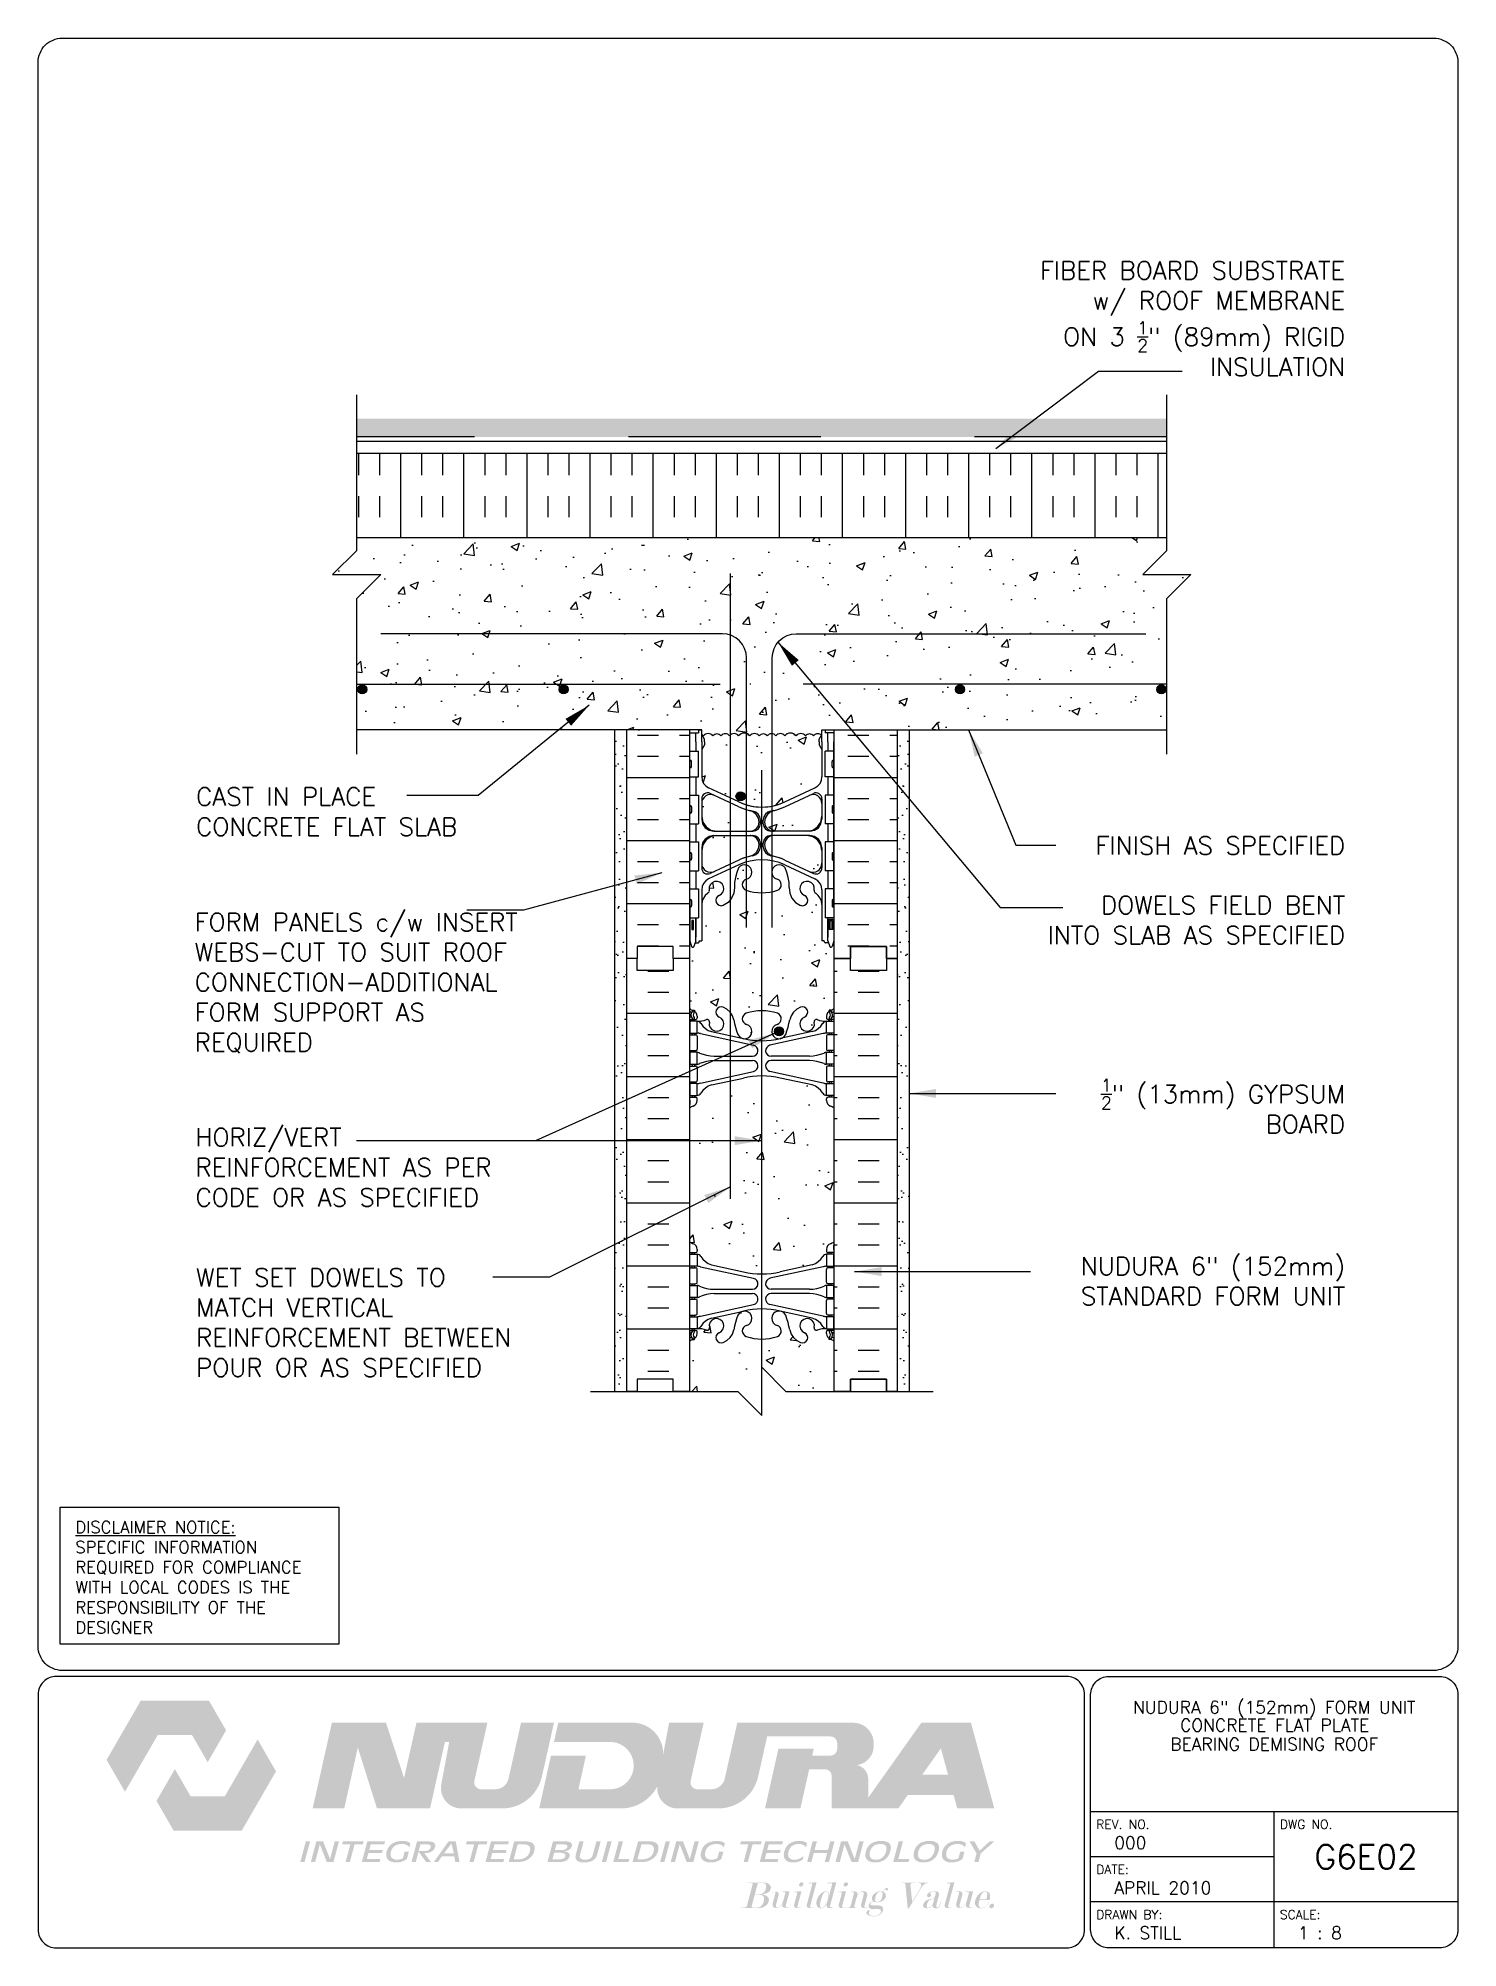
# Paper-space layout 'G6E02' of a CAD drawing. Header units: inches. Extents: x 0.42 to 7.8, y 0.49 to 10.41.
# The model-space entities are those that its viewports show. They can reach past a viewport. Long polylines and large blocks are cut down to what shows.
import ezdxf
from ezdxf.enums import TextEntityAlignment as Align

# ---------------------------------------------------------------- set-up
doc = ezdxf.new("R2010")
doc.units = ezdxf.units.IN
doc.header["$LTSCALE"] = 0.5
doc.header["$MEASUREMENT"] = 0
doc.linetypes.add('DASHED2', pattern=[0.375, 0.25, -0.125])
for name, color, linetype in [('HATCH', 12, 'Continuous'), ('line25', 2, 'Continuous'), ('LINE3', 3, 'Continuous'), ('LINE50', 5, 'Continuous'), ('LINE9', 9, 'Continuous'), ('LOGO', 7, 'Continuous'), ('TBK_LINE65', 3, 'Continuous'), ('TBK_TEXT', 4, 'Continuous'), ('TEXT', 4, 'Continuous'), ('Web_Edge', 9, 'Continuous')]:
    doc.layers.add(name, color=color, linetype=linetype)
doc.styles.add('DIM', font='romans.shx', dxfattribs={"width": 0.7})
doc.styles.add('ROMANS', font='romans.shx', dxfattribs={"height": 0.75})
doc.dimstyles.new('ext_12', dxfattribs={"dimscale": 12, "dimtxt": 0.09375, "dimasz": 0.09375, "dimexe": 0.09375, "dimexo": 0.0625, "dimgap": 0.0625, "dimtad": 1, "dimdec": 1, "dimzin": 3, "dimdsep": 46, "dimlunit": 4, "dimtxsty": 'DIM', "dimcen": 0.09, "dimdle": 0.09375, "dimclrt": 4, "dimadec": 0, "dimazin": 0, "dimtfac": 1, "dimtdec": 1, "dimtmove": 2, "dimatfit": 3, "dimfxl": 1, "dimfrac": 2, "dimtolj": 1, "dimtzin": 0, "dimarcsym": 0})

psp = doc.layouts.new('G6E02')

# ---------------------------------------------------------------- texts
at = {"layer": 'TBK_TEXT', "color": 7, "style": 'ROMANS'}
for s, p in [('REV. NO.', (5.9215, 1.107)), ('DWG NO.', (6.876, 1.107)), ('DATE:', (5.9215, 0.8726)), ('DRAWN BY:', (5.9215, 0.6382)), ('SCALE:', (6.876, 0.6382))]:
    psp.add_text(s, height=0.04688, dxfattribs=at).set_placement(p)
at = {"layer": 'TEXT', "insert": (0.6134, 2.7065), "char_height": 0.0625, "width": 1.41371, "attachment_point": 1, "style": 'ROMANS'}
psp.add_mtext('{\\Fromans.shx|c1;\\LDISCLAIMER NOTICE:\\l\\PSPECIFIC INFORMATION REQUIRED FOR COMPLIANCE WITH LOCAL CODES IS THE RESPONSIBILITY OF THE DESIGNER}', dxfattribs=at)

msp = doc.modelspace()

# ---------------------------------------------------------------- texts
at = {"layer": 'TEXT', "char_height": 0.75, "style": 'ROMANS'}
for s, insert, width, attachment_point in [('\\A1;FIBER BOARD SUBSTRATE\\Pw/ ROOF MEMBRANE \\PON 3 {\\H0.7x;\\S1/2;}" (89mm) RIGID \\PINSULATION', (151.512, 152.016), 26.1134, 3), ('CAST IN PLACE CONCRETE FLAT SLAB', (103.716, 129.137), 13.98756, 4), ('FINISH AS SPECIFIED', (151.512, 128.104), 15.67841, 3), ('DOWELS FIELD BENT INTO SLAB AS SPECIFIED', (151.512, 125.627), 13.49441, 3), ('FORM PANELS c/w INSERT WEBS-CUT TO SUIT ROOF CONNECTION-ADDITIONAL\\PFORM SUPPORT AS \\PREQUIRED', (103.658, 122.01), 14.56613, 4), ('\\A1;{\\H0.7x;\\S1/2;}" (13mm) GYPSUM \\PBOARD', (151.512, 118.023), 17.21743, 3), ('HORIZ/VERT REINFORCEMENT AS PER CODE OR AS SPECIFIED', (103.693, 115.973), 14.36832, 1), ('NUDURA 6" (152mm) STANDARD FORM UNIT', (151.512, 110.618), 17.21743, 3), ('WET SET DOWELS TO MATCH VERTICAL REINFORCEMENT BETWEEN POUR OR AS SPECIFIED', (103.716, 107.894), 15.31511, 4)]:
    msp.add_mtext(s, dxfattribs=dict(at, insert=insert, width=width, attachment_point=attachment_point))

# ---------------------------------------------------------------- blocks, each defined once
blk = doc.blocks.new('TITLEBLOCK-Tag')
at = {"style": 'ROMANS'}
for tag, height, p in [('TITLE_LINE_1', 0.065, (0.927, -0.1328)), ('TITLE_LINE_2', 0.065, (0.9294, -0.2258)), ('CENTRE-LINE-3', 0.065, (0.927, -0.3246)), ('TITLE_LINE_4', 0.065, (0.927, -0.4299)), ('TITLE_LINE_5', 0.065, (0.927, -0.526)), ('DWG', 0.125, (1.4043, -0.9102))]:
    blk.add_attdef(tag, text='', height=height, dxfattribs=at).set_placement(p, align=Align.MIDDLE_CENTER)
for tag, p in [('LATEST_REVISION', (0.0954, -0.8366)), ('REVISION_DATE', (0.0954, -1.071)), ('DRAWN_BY', (0.0954, -1.3053)), ('SCALE', (1.0499, -1.3053))]:
    blk.add_attdef(tag, text='', height=0.065, dxfattribs=at).set_placement(p, align=Align.MIDDLE_LEFT)

# ---------------------------------------------------------------- hatches: boundary and pattern name
at = {"layer": 'HATCH'}
h = msp.add_hatch(dxfattribs=at)
h.set_pattern_fill('GRAVEL', color=256, style=0)
h.set_pattern_definition([(228.0128, (36.07605, -8.25249), (-7.999998232, -9.000001342), [0.134536, -13.319088]), (184.9697, (35.986048, -8.35249), (12.000001052, 0.999991307), [0.230868, -22.855925]), (132.5104, (35.75605, -8.37249), (9.999990718, -11.000008674), [0.162788, -16.116032]), (267.2737, (35.366048, -8.62249), (0.999996018, 20.000000295), [0.210238, -20.813558]), (292.8337, (35.356048, -8.83249), (-5.000009905, 11.999996412), [0.206155, -20.409373]), (357.2737, (35.436048, -9.02249), (-20.000000295, 0.999996018), [0.210238, -20.813558]), (37.6942, (35.646048, -9.03249), (-13.0000073456, -9.999990405), [0.278029, -27.524849]), (72.2553, (35.866048, -8.86249), (7.000010763, 21.999996231), [0.262488, -25.986321]), (121.4296, (35.946048, -8.61249), (-8.000008234, 12.999995036), [0.21095, -20.884073]), (175.2364, (35.83605, -8.43249), (11.000000946, -0.999991533), [0.240832, -11.800763]), (222.3974, (35.596048, -8.41249), (-12.000007351, -10.999992082), [0.311448, -30.833375]), (138.8141, (36.35605, -8.63249), (-7.000002947, 5.999997313), [0.106301, -10.523844]), (171.4692, (36.27605, -8.56249), (12.999998285, -2.00000791), [0.202237, -20.021511]), (225, (36.07605, -8.5325), (-1e-16, -1.0000003), [0.141421, -1.272792]), (203.1986, (36.00605, -8.41249), (4.99999973, 2.000001325), [0.076158, -7.539615]), (291.8014, (35.93605, -8.4425), (-0.99999991, 3.00000027), [0.107703, -5.277462]), (30.9638, (35.97605, -8.5425), (2.99999802, 2.00000248), [0.174929, -5.656023]), (161.5651, (36.12605, -8.4525), (2.00000043, -0.9999984), [0.126491, -3.035787]), (16.3895, (35.35605, -8.44249), (10.000002198, 2.99999271), [0.1772, -17.542845]), (70.3462, (35.52605, -8.39249), (-3.999995247, -11.000002136), [0.148661, -14.717408]), (293.1986, (36.12605, -8.25249), (-2.000001325, 4.99999973), [0.152315, -7.463458]), (343.6105, (36.18605, -8.39249), (-10.000002198, 2.99999271), [0.1772, -17.542845]), (339.444, (35.35605, -9.06249), (-5.000001845, 1.999996), [0.17088, -8.373124]), (294.7751, (35.51605, -9.12249), (-4.99999219, 11.000003422), [0.143178, -14.174643]), (66.8014, (36.13605, -9.25249), (2.000001325, 4.99999973), [0.152315, -7.463458]), (17.354, (36.19605, -9.11249), (-13.00000202, -3.999994502), [0.167631, -16.595424]), (69.444, (35.64605, -9.25249), (-1.999996, -5.000001845), [0.08544, -8.458564]), (101.3099, (36.07605, -9.2525), (-0.99999763, 4.00000075), [0.05099, -5.048029]), (165.9638, (36.06605, -9.2025), (3.00000055, -0.99999806), [0.206155, -3.91695]), (186.009, (35.86605, -9.15249), (9.999999751, 0.999999317), [0.19105, -18.913923]), (303.6901, (35.97605, -8.6325), (-1.00000133, 1.99999956), [0.144222, -3.461329]), (353.1572, (36.056048, -8.75249), (16.9999993655, -2.000007998), [0.251794, -24.927563]), (60.9454, (36.30605, -8.78249), (-4.000000027, -7.000000385), [0.102956, -10.192674]), (90, (36.356, -8.6925), (-1, 1), [0.06, -0.94]), (120.2564, (35.84605, -9.12249), (3.999994887, -7.000002456), [0.138924, -13.75352]), (48.0128, (35.77605, -9.00249), (7.999998232, 9.000001342), [0.269072, -13.184552]), (0, (35.956, -8.8025), (1, 1), [0.26, -0.74]), (325.3048, (36.21605, -8.80249), (-9.99999426, 7.00000861), [0.158114, -15.653274]), (254.0546, (36.34605, -8.89249), (-0.99999989, -4.00000013), [0.145602, -7.134508]), (207.646, (36.306048, -9.03249), (-18.999995807, -10.000007713), [0.237065, -23.469474]), (175.4261, (36.096048, -9.14249), (-13.000000558, 0.999994801), [0.250799, -24.829074])])
h.paths.add_polyline_path([(144.098, 144.722), (144.098, 145.472), (110.396, 145.472), (110.396, 144.722)])
h = msp.add_hatch(dxfattribs=at)
h.set_pattern_fill('INSUL', color=256, scale=7, angle=90, style=0)
h.set_pattern_definition([(90, (33.4825, -14.3667), (-2.625, 2e-16), []), (90, (32.6075, -14.3667), (-2.625, 2e-16), [0.875, -0.875]), (90, (31.7325, -14.3667), (-2.625, 2e-16), [0.875, -0.875])])
h.paths.add_polyline_path([(144.098, 140.534), (144.098, 144.034), (110.396, 144.034), (110.396, 140.534)])
h = msp.add_hatch(dxfattribs=at)
h.set_pattern_fill('AR-CONC', color=256, scale=0.5)
h.paths.add_polyline_path([(144.098, 138.003), (145.098, 139.003), (143.098, 139.003), (144.098, 140.003), (144.098, 140.534), (110.396, 140.534), (110.396, 140.003), (109.396, 139.003), (111.396, 139.003), (110.396, 138.003), (110.396, 132.534), (124.747, 132.534), (124.747, 132.347), (124.759, 132.327, -0.184258), (124.822, 132.284, -0.520567), (125.215, 132.284, -0.520567), (125.547, 132.284, -0.520567), (125.909, 132.284, -0.520567), (126.281, 132.284, -0.520567), (126.747, 132.284, -0.520567), (127.14, 132.284, -0.520567), (127.471, 132.284, -0.520567), (127.834, 132.284, -0.520567), (128.206, 132.284, -0.520567), (128.672, 132.284, -0.520567), (129.065, 132.284, -0.520567), (129.396, 132.284, -0.458346), (129.73, 132.318), (129.747, 132.347), (129.747, 132.534), (129.882, 132.534), (144.098, 132.534)])
h.paths.add_polyline_path([(129.747, 130.581), (129.747, 131.722), (129.627, 131.922), (129.627, 132.034), (129.627, 132.147), (129.73, 132.318, 0.458346), (129.396, 132.284, 0.520567), (129.065, 132.284, 0.520567), (128.672, 132.284, 0.520567), (128.206, 132.284, 0.520567), (127.834, 132.284, 0.520567), (127.471, 132.284, 0.520567), (127.14, 132.284, 0.520567), (126.747, 132.284, 0.520567), (126.281, 132.284, 0.520567), (125.909, 132.284, 0.520567), (125.547, 132.284, 0.520567), (125.215, 132.284, 0.520567), (124.822, 132.284, 0.184258), (124.759, 132.327), (124.867, 132.147), (124.867, 132.034), (124.867, 131.922), (124.747, 131.722), (124.747, 130.581, 0.291097), (125.035, 130.128), (126.293, 129.54, 0.093369), (127.1, 129.332, 0.016332), (127.247, 129.327, 0.109869), (128.201, 129.54), (129.459, 130.128, 0.291097)])
h.paths.add_polyline_path([(126.744, 129.186, -0.053094), (126.293, 129.341), (125.281, 129.815, 0.549071), (124.747, 129.475), (124.747, 128.948, 0.414214), (125.372, 128.323), (126.757, 128.323, 0.117525), (126.926, 128.364, 0.282333), (127.132, 128.697, 0.350119)])
h.paths.add_polyline_path([(127.132, 127.769, 0.413582), (126.757, 128.143), (125.372, 128.143, 0.414214), (124.747, 127.518), (124.747, 126.991, 0.549071), (125.281, 126.652), (126.293, 127.126, -0.051645), (126.731, 127.278, -0.001445), (126.744, 127.281, 0.350119)])
h.paths.add_polyline_path([(129.122, 128.143), (127.737, 128.143, 0.085652), (127.611, 128.122, 0.316711), (127.362, 127.769, 0.350119), (127.75, 127.281, -0.053094), (128.201, 127.126), (129.213, 126.652, 0.549071), (129.747, 126.991), (129.747, 127.518, 0.414214)])
h.paths.add_polyline_path([(129.747, 128.948), (129.747, 129.475, 0.549071), (129.213, 129.815), (128.201, 129.341, -0.053094), (127.75, 129.186, 0.182984), (127.455, 128.989, 0.157072), (127.362, 128.697, 0.413582), (127.737, 128.323), (129.122, 128.323, 0.414214)])
h.paths.add_polyline_path([(130.247, 123.034), (130.247, 123.763), (130.172, 123.533, -0.6), (130.072, 123.533), (130.023, 123.683), (129.897, 123.683, -0.414214), (129.847, 123.733), (129.847, 123.763), (129.747, 123.763), (129.747, 125.279, 0.258958), (129.488, 125.745, -0.31131), (129.431, 125.875, 2.127293), (129.019, 125.651, -1), (128.855, 125.242, -0.325306), (128.389, 125.985, 0.10488), (128.216, 126.796, 1.422913), (127.883, 126.329, -0.735593), (127.896, 125.871, -0.082755), (127.247, 125.763, -0.082755), (126.598, 125.871, -0.735593), (126.611, 126.329, 1.422913), (126.278, 126.796, 0.10488), (126.105, 125.985, -0.325306), (125.639, 125.242, -1), (125.475, 125.651, 2.127293), (125.063, 125.875, -0.31131), (125.006, 125.745, 0.258958), (124.747, 125.279), (124.747, 123.763), (124.647, 123.763), (124.647, 123.733, -0.414214), (124.597, 123.683), (124.471, 123.683), (124.422, 123.533, -0.6), (124.322, 123.533), (124.247, 123.763), (124.247, 120.945, 0.064398), (124.357, 120.879), (124.447, 120.879), (124.447, 120.838, -0.249069), (124.557, 120.631), (124.557, 120.563, -0.414214), (124.495, 120.501), (124.447, 120.501), (124.447, 120.431), (124.552, 120.431, 0.10046), (124.946, 120.488, -0.601435), (125.065, 120.383, 2.182095), (125.475, 120.596, -1), (125.639, 121.004, -0.24438), (126.087, 120.484, 0.053157), (126.253, 119.87, 0.223253), (126.453, 119.705), (126.473, 119.7, 0.955472), (126.611, 120.294, -0.735593), (126.598, 120.752, -0.082755), (127.247, 120.86, -0.082755), (127.896, 120.752, -0.735593), (127.883, 120.294, 0.955472), (128.021, 119.7), (128.041, 119.705, 0.223253), (128.241, 119.87, 0.053157), (128.407, 120.484, -0.24438), (128.855, 121.004, -1), (129.019, 120.596, 2.182095), (129.429, 120.383, -0.601435), (129.548, 120.488, 0.10046), (129.942, 120.431), (130.047, 120.431), (130.047, 120.501), (130, 120.501, -0.414214), (129.937, 120.563), (129.937, 120.631, -0.249069), (130.047, 120.838), (130.047, 120.879), (130.137, 120.879, 0.064398), (130.247, 120.945)])
h.paths.add_polyline_path([(130.247, 116.816, 0.082415), (130.104, 116.895, -0.317837), (129.937, 117.131), (129.937, 117.198, -0.414214), (130, 117.261), (130.047, 117.261), (130.047, 117.331), (129.942, 117.331, -0.188973), (129.786, 117.425, 0.196323), (129.337, 117.772), (128.015, 118.062, 0.057795), (127.247, 118.151, 0.057795), (126.479, 118.062), (125.157, 117.772, 0.196323), (124.708, 117.425, -0.188973), (124.552, 117.331), (124.447, 117.331), (124.447, 117.261), (124.495, 117.261, -0.414214), (124.557, 117.198), (124.557, 117.131, -0.317837), (124.39, 116.895, 0.082415), (124.247, 116.816), (124.247, 111.253, 0.082415), (124.39, 111.174, -0.317837), (124.557, 110.938), (124.557, 110.871, -0.414214), (124.495, 110.808), (124.447, 110.808), (124.447, 110.738), (124.552, 110.738, -0.188973), (124.708, 110.643, 0.196323), (125.157, 110.297), (126.479, 110.007, 0.057795), (127.247, 109.918, 0.057795), (128.015, 110.007), (129.337, 110.297, 0.196323), (129.786, 110.643, -0.188973), (129.942, 110.738), (130.047, 110.738), (130.047, 110.808), (130, 110.808, -0.414214), (129.937, 110.871), (129.937, 110.938, -0.317837), (130.104, 111.174, 0.082415), (130.247, 111.253)])
h.paths.add_polyline_path([(127.247, 106.034), (128.247, 105.034), (130.247, 105.034), (130.247, 107.123, 0.064398), (130.137, 107.189), (130.047, 107.189), (130.047, 107.231, -0.249069), (129.937, 107.438), (129.937, 107.506, -0.414214), (130, 107.568), (130.047, 107.568), (130.047, 107.638), (129.942, 107.638, 0.10046), (129.548, 107.581, -0.601435), (129.429, 107.686, 2.182095), (129.019, 107.473, -1), (128.855, 107.065, -0.24438), (128.407, 107.585, 0.053157), (128.241, 108.199, 0.223253), (128.041, 108.364), (128.021, 108.369, 0.955472), (127.883, 107.775, -0.735593), (127.896, 107.317, -0.082755), (127.247, 107.209, -0.082755), (126.598, 107.317, -0.735593), (126.611, 107.775, 0.955472), (126.473, 108.369), (126.453, 108.364, 0.223253), (126.253, 108.199, 0.053157), (126.087, 107.585, -0.24438), (125.639, 107.065, -1), (125.475, 107.473, 2.182095), (125.065, 107.686, -0.601435), (124.946, 107.581, 0.10046), (124.552, 107.638), (124.447, 107.638), (124.447, 107.568), (124.495, 107.568, -0.414214), (124.557, 107.506), (124.557, 107.438, -0.249069), (124.447, 107.231), (124.447, 107.189), (124.357, 107.189, 0.064398), (124.247, 107.123), (124.247, 105.034), (126.247, 105.034), (127.247, 104.034)])
h = msp.add_hatch(dxfattribs=at)
h.set_pattern_fill('AR-SAND', color=256, scale=0.5, style=0)
h.set_pattern_definition([(142.5, (353.0134, 2.6143), (0.0314967, 0.9634119), [0, -0.76, 0, -0.85, 0, -0.8125]), (172.5, (353.0134, 2.6143), (-0.8848884, 1.411073), [0, -0.41, 0, -0.685, 0, -0.2625]), (212.5, (353.6284, 2.6143), (-1.557071, 0.0028295), [0, -0.25, 0, -0.9, 0, -1.175]), (222.5, (353.6284, 2.6143), (-1.503063, 0.438838), [0, -0.125, 0, -0.59, 0, -0.675])])
h.paths.add_polyline_path([(121.122, 116.947), (121.622, 116.947), (121.622, 105.034), (121.122, 105.034)])
h.paths.add_polyline_path([(121.122, 132.534), (121.622, 132.534), (121.622, 132.06), (121.122, 132.06)])
h.paths.add_polyline_path([(121.122, 117.034), (121.622, 117.034), (121.622, 132.034), (121.122, 132.034)])
h = msp.add_hatch(dxfattribs=at)
h.set_pattern_fill('INSUL', color=256, scale=7, style=0)
h.set_pattern_definition([(0, (130.8233, 127.9375), (0, 2.625), []), (0, (130.8233, 128.8125), (0, 2.625), [0.875, -0.875]), (0, (130.8233, 129.6875), (0, 2.625), [0.875, -0.875])])
h.paths.add_polyline_path([(132.872, 132.534), (130.247, 132.534), (130.247, 123.034), (130.935, 123.034), (130.935, 123.534), (132.435, 123.534), (132.435, 123.034), (132.872, 123.034)], flags=0)
h.paths.add_polyline_path([(132.872, 132.534), (130.247, 132.534), (130.247, 123.034), (130.935, 123.034), (130.935, 123.534), (132.435, 123.534), (132.435, 123.034), (132.872, 123.034)], flags=17)
h.paths.add_polyline_path([(132.872, 132.534), (130.247, 132.534), (130.247, 123.034), (130.935, 123.034), (130.935, 123.534), (132.435, 123.534), (132.435, 123.034), (132.872, 123.034)], flags=17)
h.paths.add_polyline_path([(132.872, 132.534), (130.247, 132.534), (130.247, 123.034), (130.935, 123.034), (130.935, 123.534), (132.435, 123.534), (132.435, 123.034), (132.872, 123.034)], flags=0)
h.paths.add_polyline_path([(124.247, 132.534), (121.622, 132.534), (121.622, 123.034), (122.06, 123.034), (122.06, 123.534), (123.56, 123.534), (123.56, 123.034), (124.247, 123.034)])
h.paths.add_polyline_path([(130.247, 123.034), (130.935, 123.034), (130.935, 123.534), (132.435, 123.534), (132.435, 123.034), (132.872, 123.034), (132.872, 132.534), (130.247, 132.534)], flags=0)
h = msp.add_hatch(dxfattribs=at)
h.set_pattern_fill('AR-SAND', color=256, scale=0.5, style=0)
h.set_pattern_definition([(37.5, (-98.5193, 2.6143), (-0.0314967, 0.9634119), [0, -0.76, 0, -0.85, 0, -0.8125]), (7.5, (-98.5193, 2.6143), (0.8848884, 1.411073), [0, -0.41, 0, -0.685, 0, -0.2625]), (327.5, (-99.1343, 2.6143), (1.557071, 0.0028295), [0, -0.25, 0, -0.9, 0, -1.175]), (317.5, (-99.1343, 2.6143), (1.503063, 0.438838), [0, -0.125, 0, -0.59, 0, -0.675])])
h.paths.add_polyline_path([(133.372, 116.947), (132.872, 116.947), (132.872, 105.034), (133.372, 105.034)])
h.paths.add_polyline_path([(133.372, 132.534), (132.872, 132.534), (132.872, 132.06), (133.372, 132.06)])
h.paths.add_polyline_path([(133.372, 117.034), (132.872, 117.034), (132.872, 132.034), (133.372, 132.034)])
h = msp.add_hatch(dxfattribs=at)
h.set_pattern_fill('INSUL', color=256, scale=7, style=0)
h.paths.add_polyline_path([(124.247, 123.034), (123.56, 123.034), (123.56, 122.534), (122.06, 122.534), (122.06, 123.034), (121.622, 123.034), (121.622, 105.034), (122.06, 105.034), (122.06, 105.534), (123.56, 105.534), (123.56, 105.034), (124.247, 105.034)])
h.paths.add_polyline_path([(132.872, 123.034), (132.435, 123.034), (132.435, 122.534), (130.935, 122.534), (130.935, 123.034), (130.247, 123.034), (130.247, 105.034), (130.935, 105.034), (130.935, 105.534), (132.435, 105.534), (132.435, 105.034), (132.872, 105.034)])
at = {"layer": 'LINE3'}
for points in [[(110.813, 134.222, 1), (110.438, 134.222, 1)], [(119.188, 134.222, 1), (118.813, 134.222, 1)], [(135.681, 134.222, 1), (135.306, 134.222, 1)], [(144.056, 134.222, 1), (143.681, 134.222, 1)], [(126.549, 129.778, 1), (126.174, 129.778, 1)], [(128.153, 120, 1), (127.778, 120, 1)]]:
    msp.add_hatch(color=256, dxfattribs=at).paths.add_polyline_path(points)

# ---------------------------------------------------------------- linework, layer by layer
at = {"layer": 'HATCH'}
for points in [[(126.747, 132.284, 0.520567), (126.281, 132.284, 0.520567), (125.909, 132.284, 0.520567), (125.547, 132.284, 0.520567), (125.215, 132.284, 0.520567), (124.822, 132.284, 0.212897), (124.747, 132.329, 0.212897)], [(128.672, 132.284, 0.520567), (128.206, 132.284, 0.520567), (127.834, 132.284, 0.520567), (127.471, 132.284, 0.520567), (127.14, 132.284, 0.520567), (126.747, 132.284, 0.212897), (126.672, 132.329, 0.212897)], [(129.747, 132.3, 0.493322), (129.396, 132.284, 0.520567), (129.065, 132.284, 0.520567), (128.672, 132.284, 0.212897), (128.597, 132.329)]]:
    msp.add_lwpolyline(points, format="xyb", dxfattribs=at)
at = {"layer": 'line25'}
for p, q in [((110.396, 140.534), (144.098, 140.534)), ((124.747, 132.534), (110.396, 132.534)), ((124.247, 123.034), (124.247, 132.534)), ((124.247, 117.034), (124.247, 132.534)), ((124.247, 132.409), (124.612, 132.409)), ((124.612, 132.534), (124.612, 132.409)), ((124.612, 132.534), (124.747, 132.534)), ((129.747, 132.534), (144.098, 132.534)), ((129.882, 132.534), (129.882, 132.409)), ((129.882, 132.534), (130.247, 132.534)), ((130.247, 132.409), (129.882, 132.409)), ((130.247, 132.534), (130.247, 123.034)), ((124.247, 131.659), (124.612, 131.659)), ((124.612, 130.579), (124.612, 131.659)), ((129.882, 130.579), (129.882, 131.659)), ((130.247, 131.659), (129.882, 131.659)), ((124.247, 130.579), (124.612, 130.579)), ((130.247, 130.579), (129.882, 130.579)), ((124.247, 129.829), (124.612, 129.829)), ((124.612, 129.829), (124.612, 128.629)), ((129.882, 129.829), (129.882, 128.629)), ((130.247, 129.829), (129.882, 129.829)), ((124.247, 128.629), (124.612, 128.629)), ((124.247, 127.879), (124.612, 127.879)), ((124.612, 127.879), (124.612, 126.679)), ((130.247, 128.629), (129.882, 128.629)), ((129.882, 127.879), (129.882, 126.679)), ((130.247, 127.879), (129.882, 127.879)), ((124.247, 126.679), (124.612, 126.679)), ((130.247, 126.679), (129.882, 126.679)), ((124.247, 125.929), (124.612, 125.929)), ((124.612, 125.929), (124.612, 124.729)), ((130.247, 125.929), (129.882, 125.929)), ((129.882, 125.929), (129.882, 124.729)), ((124.247, 124.729), (124.612, 124.729)), ((130.247, 124.729), (129.882, 124.729)), ((124.247, 105.034), (124.247, 123.034)), ((130.247, 123.034), (130.247, 105.034))]:
    msp.add_line(p, q, dxfattribs=at)
msp.add_lwpolyline([(144.098, 144.034), (110.396, 144.034)], dxfattribs=at)
at = {"layer": 'LINE3'}
for p, q in [((125.945, 113.034), (125.945, 139.034)), ((110.396, 134.44), (125.521, 134.44)), ((144.098, 134.44), (128.973, 134.44)), ((127.247, 106.034), (127.247, 130.862))]:
    msp.add_line(p, q, dxfattribs=at)
at = {"layer": 'LINE3', "linetype": 'Continuous'}
for points in [[(126.61, 124.327), (126.61, 135.534, 0.414214), (125.61, 136.534), (111.396, 136.534)], [(127.682, 124.327), (127.682, 135.534, -0.414214), (128.682, 136.534), (143.224, 136.534)]]:
    msp.add_lwpolyline(points, format="xyb", dxfattribs=at)
at = {"layer": 'LINE3'}
for centre in [(110.626, 134.222), (119.001, 134.222), (135.493, 134.222), (143.868, 134.222), (126.361, 129.778), (127.966, 120)]:
    msp.add_circle(centre, 0.188, dxfattribs=at)
at = {"layer": 'LINE50', "color": 9, "linetype": 'DASHED2'}
msp.add_line((144.098, 144.722), (110.396, 144.722), dxfattribs=at)
at = {"layer": 'LINE50'}
for p, q in [((121.622, 132.534), (121.622, 123.034)), ((132.872, 132.534), (132.872, 123.034)), ((121.622, 123.034), (121.622, 105.034)), ((132.872, 123.034), (132.872, 105.034))]:
    msp.add_line(p, q, dxfattribs=at)
for points in [[(124.247, 123.034), (123.56, 123.034), (123.56, 123.534), (122.06, 123.534), (122.06, 123.034), (121.622, 123.034)], [(132.872, 123.034), (132.435, 123.034), (132.435, 123.534), (130.935, 123.534), (130.935, 123.034), (130.247, 123.034)], [(130.247, 123.034), (130.935, 123.034), (130.935, 123.534), (132.435, 123.534), (132.435, 123.034), (132.872, 123.034)], [(124.247, 105.034), (123.56, 105.034), (123.56, 105.534), (122.06, 105.534), (122.06, 105.034), (121.622, 105.034)], [(132.872, 105.034), (132.435, 105.034), (132.435, 105.534), (130.935, 105.534), (130.935, 105.034), (130.247, 105.034)], [(130.247, 105.034), (130.935, 105.034), (130.935, 105.534), (132.435, 105.534), (132.435, 105.034), (132.872, 105.034)]]:
    msp.add_lwpolyline(points, dxfattribs=at)
at = {"layer": 'LINE9'}
for p, q in [((110.396, 140.003), (110.396, 146.472)), ((144.098, 140.003), (144.098, 146.472)), ((109.396, 139.003), (110.396, 140.003)), ((143.098, 139.003), (144.098, 140.003)), ((109.396, 139.003), (111.396, 139.003)), ((111.396, 139.003), (110.396, 138.003)), ((143.098, 139.003), (145.098, 139.003)), ((145.098, 139.003), (144.098, 138.003)), ((110.396, 131.534), (110.396, 138.003)), ((144.098, 131.534), (144.098, 138.003)), ((121.122, 132.534), (121.122, 105.034)), ((124.747, 132.034), (124.747, 132.534)), ((124.867, 132.147), (124.747, 132.347)), ((124.747, 132.034), (124.747, 130.581)), ((124.867, 131.922), (124.747, 131.722)), ((124.867, 132.034), (124.867, 132.147)), ((124.867, 132.034), (124.867, 131.922)), ((129.627, 132.147), (129.747, 132.347)), ((129.627, 132.034), (129.627, 132.147)), ((129.627, 132.034), (129.627, 131.922)), ((129.627, 131.922), (129.747, 131.722)), ((129.747, 132.034), (129.747, 132.534)), ((129.747, 132.534), (129.882, 132.534)), ((129.747, 132.034), (129.747, 130.581)), ((133.372, 132.534), (133.372, 105.034)), ((124.247, 131.009), (124.247, 131.229)), ((124.247, 131.174), (124.247, 131.174)), ((124.247, 131.064), (124.247, 131.064)), ((124.287, 131.269), (124.287, 131.269)), ((124.327, 131.009), (124.327, 131.229)), ((130.167, 131.009), (130.167, 131.229)), ((130.207, 131.269), (130.207, 131.269)), ((130.247, 131.009), (130.247, 131.229)), ((130.247, 131.174), (130.247, 131.174)), ((130.247, 131.064), (130.247, 131.064)), ((124.287, 130.969), (124.287, 130.969)), ((130.207, 130.969), (130.207, 130.969)), ((124.747, 129.671), (124.747, 128.823)), ((126.293, 129.54), (125.035, 130.128)), ((126.293, 129.54), (125.035, 130.128)), ((126.293, 129.341), (125.103, 129.898)), ((126.293, 129.341), (125.103, 129.898)), ((128.201, 129.54), (129.459, 130.128)), ((128.201, 129.54), (129.459, 130.128)), ((128.201, 129.341), (129.391, 129.898)), ((128.201, 129.341), (129.391, 129.898)), ((129.747, 129.671), (129.747, 128.823)), ((124.247, 129.339), (124.247, 129.119)), ((124.247, 129.284), (124.247, 129.284)), ((124.247, 129.174), (124.247, 129.174)), ((124.287, 129.379), (124.287, 129.379)), ((124.287, 129.079), (124.287, 129.079)), ((124.327, 129.339), (124.327, 129.119)), ((127.187, 128.636), (127.187, 128.79)), ((127.307, 128.636), (127.307, 128.79)), ((130.167, 129.339), (130.167, 129.119)), ((130.207, 129.379), (130.207, 129.379)), ((130.207, 129.079), (130.207, 129.079)), ((130.247, 129.339), (130.247, 129.119)), ((130.247, 129.284), (130.247, 129.284)), ((130.247, 129.174), (130.247, 129.174)), ((125.247, 128.323), (126.875, 128.323)), ((125.247, 128.323), (126.757, 128.323)), ((125.247, 128.143), (126.875, 128.143)), ((125.247, 128.143), (126.757, 128.143)), ((129.247, 128.323), (127.62, 128.323)), ((129.247, 128.143), (127.62, 128.143)), ((129.247, 128.323), (127.737, 128.323)), ((129.247, 128.143), (127.737, 128.143)), ((124.247, 127.389), (124.247, 127.169)), ((124.247, 127.334), (124.247, 127.334)), ((124.247, 127.224), (124.247, 127.224)), ((124.287, 127.429), (124.287, 127.429)), ((124.287, 127.129), (124.287, 127.129)), ((124.327, 127.389), (124.327, 127.169)), ((124.747, 127.643), (124.747, 126.795)), ((126.293, 127.126), (125.103, 126.569)), ((126.293, 127.126), (125.103, 126.569)), ((127.132, 127.768), (127.132, 127.768)), ((127.187, 127.676), (127.187, 127.831)), ((127.307, 127.676), (127.307, 127.831)), ((127.362, 127.768), (127.362, 127.768)), ((128.201, 127.126), (129.391, 126.569)), ((128.201, 127.126), (129.391, 126.569)), ((129.747, 127.643), (129.747, 126.795)), ((130.167, 127.389), (130.167, 127.169)), ((130.207, 127.429), (130.207, 127.429)), ((130.207, 127.129), (130.207, 127.129)), ((130.247, 127.389), (130.247, 127.169)), ((130.247, 127.334), (130.247, 127.334)), ((130.247, 127.224), (130.247, 127.224)), ((126.293, 126.927), (125.035, 126.338)), ((126.293, 126.927), (125.035, 126.338)), ((128.201, 126.927), (129.459, 126.338)), ((128.201, 126.927), (129.459, 126.338)), ((124.287, 125.479), (124.287, 125.479)), ((124.747, 125.885), (124.747, 123.763)), ((129.747, 125.885), (129.747, 123.763)), ((130.207, 125.479), (130.207, 125.479)), ((124.247, 125.439), (124.247, 125.219)), ((124.247, 125.384), (124.247, 125.384)), ((124.247, 125.274), (124.247, 125.274)), ((124.287, 125.179), (124.287, 125.179)), ((124.327, 125.439), (124.327, 125.219)), ((124.497, 123.763), (124.497, 124.729)), ((129.997, 123.763), (129.997, 124.729)), ((130.167, 125.439), (130.167, 125.219)), ((130.207, 125.179), (130.207, 125.179)), ((130.247, 125.439), (130.247, 125.219)), ((130.247, 125.384), (130.247, 125.384)), ((130.247, 125.274), (130.247, 125.274)), ((124.247, 123.763), (124.322, 123.533)), ((124.497, 123.763), (124.422, 123.533)), ((124.471, 123.683), (124.597, 123.683)), ((124.647, 123.733), (124.647, 123.763)), ((124.647, 123.763), (124.747, 123.763)), ((124.647, 123.733), (124.647, 123.733)), ((129.847, 123.763), (129.747, 123.763)), ((129.847, 123.733), (129.847, 123.763)), ((129.847, 123.733), (129.847, 123.733)), ((130.023, 123.683), (129.897, 123.683)), ((129.997, 123.763), (130.072, 123.533)), ((130.247, 123.763), (130.172, 123.533)), ((127.247, 104.034), (127.247, 106.034)), ((127.247, 106.034), (128.247, 105.034)), ((120.122, 105.034), (126.247, 105.034)), ((127.247, 104.034), (126.247, 105.034)), ((128.247, 105.034), (134.372, 105.034))]:
    msp.add_line(p, q, dxfattribs=at)
for points in [[(144.098, 144.534), (110.396, 144.534)], [(124.497, 132.034), (124.497, 132.409)], [(124.497, 132.034), (124.497, 131.659)], [(129.997, 132.034), (129.997, 132.409)], [(129.997, 132.034), (129.997, 131.659)], [(130.247, 125.163), (130.247, 132.034)], [(124.497, 130.579), (124.497, 129.829)], [(129.997, 130.579), (129.997, 129.829)], [(124.497, 128.629), (124.497, 127.879)], [(129.997, 128.629), (129.997, 127.879)], [(124.497, 126.679), (124.497, 125.929)], [(129.997, 126.679), (129.997, 125.929)], [(124.247, 125.163), (124.247, 123.763)], [(124.497, 124.729), (124.497, 123.913)], [(129.997, 124.729), (129.997, 123.913)], [(130.247, 125.163), (130.247, 123.763)]]:
    msp.add_lwpolyline(points, dxfattribs=at)
for points in [[(126.105, 125.985, -0.325312), (125.639, 125.242)], [(128.389, 125.985, 0.325312), (128.855, 125.242)]]:
    msp.add_lwpolyline(points, format="xyb", dxfattribs=at)
for points in [[(130.047, 124.673), (130.197, 124.673), (130.197, 124.233), (130.047, 124.233)], [(124.407, 124.613), (124.337, 124.613), (124.337, 124.233), (124.407, 124.233)], [(130.087, 124.613), (130.157, 124.613), (130.157, 124.233), (130.087, 124.233)]]:
    msp.add_lwpolyline(points, close=True, dxfattribs=at)
at = {"layer": 'LINE9', "linetype": 'DASHED2', "ltscale": 0.15}
for points in [[(123.56, 123.034), (123.56, 123.034), (123.56, 122.534), (122.06, 122.534), (122.06, 123.034), (122.06, 123.034)], [(132.435, 123.034), (132.435, 123.034), (132.435, 122.534), (130.935, 122.534), (130.935, 123.034), (130.935, 123.034)]]:
    msp.add_lwpolyline(points, dxfattribs=at)
at = {"layer": 'LINE9'}
for centre, radius, start, end in [((124.287, 131.229), 0.04, 90, 180), ((124.287, 131.229), 0.04, 360, 90), ((130.207, 131.229), 0.04, 90, 180), ((130.207, 131.229), 0.04, 0, 90), ((124.287, 131.009), 0.04, 180, 270), ((124.287, 131.009), 0.04, 270, 0), ((125.247, 130.581), 0.5, 180, 244.92041), ((129.247, 130.581), 0.5, 295.07959, 360), ((130.207, 131.009), 0.04, 180, 270), ((130.207, 131.009), 0.04, 270, 0), ((124.997, 129.671), 0.25, 64.92041, 180), ((125.122, 129.475), 0.375, 64.92041, 180), ((125.122, 129.475), 0.375, 64.92041, 180), ((127.247, 131.577), 2.25, 244.92041, 270), ((127.247, 131.577), 2.25, 244.92041, 266.25721), ((127.247, 131.577), 2.25, 270, 295.07959), ((127.247, 131.577), 2.25, 273.74279, 295.07959), ((129.372, 129.475), 0.375, 0, 115.07959), ((129.372, 129.475), 0.375, 0, 115.07959), ((129.497, 129.671), 0.25, 360, 115.07959), ((124.287, 129.339), 0.04, 90, 180), ((124.287, 129.119), 0.04, 180, 270), ((124.287, 129.339), 0.04, 0, 90), ((124.287, 129.119), 0.04, 270, 0), ((125.372, 128.948), 0.625, 180, 270), ((125.372, 128.948), 0.625, 180, 270), ((125.247, 128.823), 0.5, 180, 270), ((125.247, 128.823), 0.5, 180, 270), ((127.247, 131.379), 2.25, 244.92041, 260.46127), ((127.247, 131.379), 2.25, 244.92041, 257.0773), ((126.632, 128.698), 0.5, 0, 77.0773), ((126.632, 128.698), 0.5, 35.59938, 77.0773), ((126.757, 128.698), 0.375, 270, 0), ((126.812, 128.79), 0.375, 0, 80.46127), ((126.875, 128.636), 0.312, 270, 0), ((127.682, 128.79), 0.375, 99.53873, 180), ((127.62, 128.636), 0.312, 180, 270), ((127.862, 128.698), 0.5, 102.9227, 180), ((127.737, 128.698), 0.375, 180, 270), ((127.862, 128.698), 0.5, 102.9227, 144.40062), ((127.247, 131.379), 2.25, 279.53873, 295.07959), ((127.247, 131.379), 2.25, 282.9227, 295.07959), ((129.122, 128.948), 0.625, 270, 0), ((129.122, 128.948), 0.625, 270, 0), ((129.247, 128.823), 0.5, 270, 360), ((129.247, 128.823), 0.5, 270, 360), ((130.207, 129.339), 0.04, 90, 180), ((130.207, 129.119), 0.04, 180, 270), ((130.207, 129.339), 0.04, 360, 90), ((130.207, 129.119), 0.04, 270, 0), ((125.372, 127.518), 0.625, 90, 180), ((125.247, 127.643), 0.5, 90, 180), ((125.372, 127.518), 0.625, 90, 180), ((125.247, 127.643), 0.5, 90, 180), ((126.757, 128.698), 0.375, 270, 296.81181), ((126.757, 127.768), 0.375, 0, 90), ((126.757, 127.768), 0.375, 70.41787, 90), ((126.875, 127.831), 0.312, 0, 90), ((127.62, 127.831), 0.312, 90, 180), ((127.737, 127.768), 0.375, 90, 180), ((127.737, 128.698), 0.375, 243.18819, 270), ((127.737, 127.768), 0.375, 90, 109.58213), ((129.122, 127.518), 0.625, 360, 90), ((129.122, 127.518), 0.625, 360, 90), ((129.247, 127.643), 0.5, 360, 90), ((129.247, 127.643), 0.5, 360, 90), ((124.287, 127.389), 0.04, 90, 180), ((124.287, 127.169), 0.04, 180, 270), ((124.287, 127.389), 0.04, 0, 90), ((124.287, 127.169), 0.04, 270, 0), ((127.247, 125.088), 2.25, 99.53873, 115.07959), ((127.247, 125.088), 2.25, 103.25382, 115.07959), ((127.247, 124.889), 2.25, 90, 115.07959), ((126.632, 127.768), 0.5, 282.9227, 0), ((126.812, 127.676), 0.375, 279.53873, 0), ((127.247, 124.889), 2.25, 64.92041, 90), ((127.682, 127.676), 0.375, 180, 260.46127), ((127.862, 127.768), 0.5, 180, 257.0773), ((127.247, 125.088), 2.25, 64.92041, 80.46127), ((127.247, 125.088), 2.25, 64.92041, 76.74618), ((130.207, 127.389), 0.04, 90, 180), ((130.207, 127.169), 0.04, 180, 270), ((130.207, 127.389), 0.04, 360, 90), ((130.207, 127.169), 0.04, 270, 0), ((125.122, 126.991), 0.375, 180, 295.07959), ((125.122, 126.991), 0.375, 180, 295.07959), ((124.997, 126.795), 0.25, 180, 295.07959), ((125.247, 125.885), 0.5, 115.07959, 180), ((128.105, 125.984), 2, 156.03617, 179.98544), ((126.529, 126.623), 0.305, 285.72535, 145.32968), ((126.676, 126.098), 0.24, 105.72535, 251.07704), ((127.966, 126.623), 0.305, 34.67032, 254.27465), ((127.818, 126.098), 0.24, 288.92296, 74.27465), ((126.389, 125.984), 2, 0.01456, 23.96383), ((129.372, 126.991), 0.375, 244.92041, 360), ((129.372, 126.991), 0.375, 244.92041, 360), ((129.497, 126.795), 0.25, 244.92041, 360), ((129.247, 125.885), 0.5, 360, 64.92041), ((124.287, 125.439), 0.04, 90, 180), ((124.287, 125.439), 0.04, 0, 90), ((125.297, 125.279), 0.55, 121.9268, 180), ((124.94, 125.851), 0.125, 301.9268, 11.09444), ((125.362, 125.934), 0.305, 291.80375, 191.09444), ((125.557, 125.447), 0.22, 111.80375, 291.80375), ((127.247, 127.763), 2, 251.07704, 270), ((127.247, 127.763), 2, 270, 288.92296), ((129.132, 125.934), 0.305, 348.90556, 248.19625), ((128.937, 125.447), 0.22, 248.19625, 68.19625), ((129.554, 125.851), 0.125, 168.90556, 238.0732), ((129.197, 125.279), 0.55, 360, 58.0732), ((130.207, 125.439), 0.04, 90, 180), ((130.207, 125.439), 0.04, 360, 90), ((124.287, 125.219), 0.04, 180, 270), ((124.287, 125.219), 0.04, 270, 0), ((130.207, 125.219), 0.04, 180, 270), ((130.207, 125.219), 0.04, 270, 0), ((124.372, 123.56), 0.0567, 208.07249, 331.92751), ((124.597, 123.733), 0.05, 270, 0), ((129.897, 123.733), 0.05, 180, 270), ((130.122, 123.56), 0.0567, 208.07249, 331.92751)]:
    msp.add_arc(centre, radius, start, end, dxfattribs=at)
at = {"layer": 'Web_Edge'}
for p, q in [((124.357, 120.879), (124.447, 120.879)), ((124.447, 120.879), (124.447, 120.838)), ((130.137, 120.879), (130.047, 120.879)), ((130.047, 120.879), (130.047, 120.838)), ((124.247, 120.601), (124.289, 120.601)), ((124.247, 120.501), (124.495, 120.501)), ((124.357, 120.501), (124.357, 120.431)), ((124.357, 119.931), (124.357, 119.861)), ((124.447, 120.501), (124.447, 120.431)), ((124.447, 119.931), (124.447, 119.861)), ((124.557, 120.631), (124.557, 120.563)), ((124.696, 119.907), (126.907, 119.425)), ((125.157, 119.99), (126.479, 119.699)), ((129.798, 119.907), (127.587, 119.425)), ((129.337, 119.99), (128.015, 119.699)), ((129.937, 120.631), (129.937, 120.563)), ((130.247, 120.501), (130, 120.501)), ((130.047, 120.501), (130.047, 120.431)), ((130.047, 119.931), (130.047, 119.861)), ((130.137, 120.501), (130.137, 120.431)), ((130.137, 119.931), (130.137, 119.861)), ((130.247, 120.601), (130.205, 120.601)), ((124.247, 119.861), (124.495, 119.861)), ((124.247, 119.201), (124.495, 119.201)), ((124.357, 119.201), (124.357, 119.131)), ((124.447, 119.201), (124.447, 119.131)), ((124.557, 119.798), (124.557, 119.263)), ((129.937, 119.798), (129.937, 119.263)), ((130.247, 119.861), (130, 119.861)), ((130.247, 119.201), (130, 119.201)), ((130.047, 119.201), (130.047, 119.131)), ((130.137, 119.201), (130.137, 119.131)), ((124.247, 118.561), (124.495, 118.561)), ((124.357, 118.631), (124.357, 118.561)), ((124.447, 118.631), (124.447, 118.561)), ((124.557, 118.498), (124.557, 117.963)), ((124.696, 117.854), (126.907, 118.336)), ((125.262, 118.971), (126.858, 118.971)), ((125.262, 118.791), (126.858, 118.791)), ((129.798, 117.854), (127.587, 118.336)), ((129.232, 118.971), (127.636, 118.971)), ((129.232, 118.791), (127.636, 118.791)), ((129.937, 118.498), (129.937, 117.963)), ((130.247, 118.561), (130, 118.561)), ((130.047, 118.631), (130.047, 118.561)), ((130.137, 118.631), (130.137, 118.561)), ((124.247, 117.901), (124.495, 117.901)), ((124.357, 117.901), (124.357, 117.831)), ((124.447, 117.901), (124.447, 117.831)), ((125.157, 117.772), (126.479, 118.062)), ((129.337, 117.772), (128.015, 118.062)), ((130.247, 117.901), (130, 117.901)), ((130.047, 117.901), (130.047, 117.831)), ((130.137, 117.901), (130.137, 117.831)), ((124.247, 117.261), (124.495, 117.261)), ((124.257, 117.141), (124.257, 116.955)), ((124.357, 117.331), (124.357, 117.261)), ((124.447, 117.331), (124.447, 117.261)), ((124.557, 117.131), (124.557, 117.198)), ((129.937, 117.131), (129.937, 117.198)), ((130.247, 117.261), (130, 117.261)), ((130.047, 117.331), (130.047, 117.261)), ((130.137, 117.331), (130.137, 117.261)), ((130.237, 117.141), (130.237, 116.955)), ((124.247, 110.808), (124.495, 110.808)), ((124.257, 110.928), (124.257, 111.114)), ((124.357, 110.738), (124.357, 110.808)), ((124.447, 110.738), (124.447, 110.808)), ((124.557, 110.938), (124.557, 110.871)), ((129.937, 110.938), (129.937, 110.871)), ((130.247, 110.808), (130, 110.808)), ((130.047, 110.738), (130.047, 110.808)), ((130.137, 110.738), (130.137, 110.808)), ((130.237, 110.928), (130.237, 111.114)), ((124.247, 110.168), (124.495, 110.168)), ((124.357, 110.168), (124.357, 110.238)), ((124.447, 110.168), (124.447, 110.238)), ((124.557, 109.571), (124.557, 110.106)), ((124.696, 110.214), (126.907, 109.733)), ((125.157, 110.297), (126.479, 110.007)), ((129.798, 110.214), (127.587, 109.733)), ((129.337, 110.297), (128.015, 110.007)), ((129.937, 109.571), (129.937, 110.106)), ((130.247, 110.168), (130, 110.168)), ((130.047, 110.168), (130.047, 110.238)), ((130.137, 110.168), (130.137, 110.238)), ((124.247, 109.508), (124.495, 109.508)), ((124.247, 108.868), (124.495, 108.868)), ((124.357, 109.438), (124.357, 109.508)), ((124.357, 108.868), (124.357, 108.938)), ((124.447, 109.438), (124.447, 109.508)), ((124.447, 108.868), (124.447, 108.938)), ((124.557, 108.271), (124.557, 108.806)), ((125.262, 109.278), (126.858, 109.278)), ((125.262, 109.098), (126.858, 109.098)), ((129.232, 109.278), (127.636, 109.278)), ((129.232, 109.098), (127.636, 109.098)), ((129.937, 108.271), (129.937, 108.806)), ((130.247, 109.508), (130, 109.508)), ((130.247, 108.868), (130, 108.868)), ((130.047, 109.438), (130.047, 109.508)), ((130.047, 108.868), (130.047, 108.938)), ((130.137, 109.438), (130.137, 109.508)), ((130.137, 108.868), (130.137, 108.938)), ((124.247, 108.208), (124.495, 108.208)), ((124.357, 108.138), (124.357, 108.208)), ((124.447, 108.138), (124.447, 108.208)), ((124.696, 108.162), (126.907, 108.644)), ((125.157, 108.079), (126.479, 108.37)), ((129.798, 108.162), (127.587, 108.644)), ((129.337, 108.079), (128.015, 108.37)), ((130.247, 108.208), (130, 108.208)), ((130.047, 108.138), (130.047, 108.208)), ((130.137, 108.138), (130.137, 108.208)), ((124.247, 107.568), (124.495, 107.568)), ((124.247, 107.468), (124.289, 107.468)), ((124.357, 107.568), (124.357, 107.638)), ((124.447, 107.568), (124.447, 107.638)), ((124.447, 107.189), (124.447, 107.231)), ((124.557, 107.438), (124.557, 107.506)), ((129.937, 107.438), (129.937, 107.506)), ((130.247, 107.568), (130, 107.568)), ((130.047, 107.568), (130.047, 107.638)), ((130.047, 107.189), (130.047, 107.231)), ((130.137, 107.568), (130.137, 107.638)), ((130.247, 107.468), (130.205, 107.468)), ((124.357, 107.189), (124.447, 107.189)), ((130.137, 107.189), (130.047, 107.189))]:
    msp.add_line(p, q, dxfattribs=at)
for points in [[(124.252, 119.931), (124.552, 119.931), (124.552, 120.431), (124.252, 120.431)], [(130.242, 119.931), (129.942, 119.931), (129.942, 120.431), (130.242, 120.431)], [(124.252, 118.631), (124.552, 118.631), (124.552, 119.131), (124.252, 119.131)], [(130.242, 118.631), (129.942, 118.631), (129.942, 119.131), (130.242, 119.131)], [(124.252, 117.331), (124.552, 117.331), (124.552, 117.831), (124.252, 117.831)], [(130.242, 117.331), (129.942, 117.331), (129.942, 117.831), (130.242, 117.831)], [(124.252, 110.738), (124.552, 110.738), (124.552, 110.238), (124.252, 110.238)], [(130.242, 110.738), (129.942, 110.738), (129.942, 110.238), (130.242, 110.238)], [(124.252, 109.438), (124.552, 109.438), (124.552, 108.938), (124.252, 108.938)], [(130.242, 109.438), (129.942, 109.438), (129.942, 108.938), (130.242, 108.938)], [(124.252, 108.138), (124.552, 108.138), (124.552, 107.638), (124.252, 107.638)], [(130.242, 108.138), (129.942, 108.138), (129.942, 107.638), (130.242, 107.638)]]:
    msp.add_lwpolyline(points, close=True, dxfattribs=at)
for centre, radius, start, end in [((124.557, 121.338), 0.5, 231.68334, 250.52878), ((124.557, 121.338), 0.6, 238.89067, 245.07477), ((124.551, 120.685), 0.25, 140.11451, 222.46087), ((124.296, 120.775), 0.02, 340.7916, 65.07477), ((124.393, 120.816), 0.045, 319.1879, 141.448), ((124.307, 120.631), 0.25, 0, 70.52878), ((124.551, 120.685), 0.16, 140.00008, 222.46087), ((125.557, 120.8), 0.22, 68.19625, 248.19625), ((125.362, 120.313), 0.745, 13.26522, 68.19625), ((126.676, 120.525), 0.24, 108.92296, 254.27465), ((127.247, 118.86), 2, 90, 108.92296), ((127.247, 118.86), 2, 71.07704, 90), ((127.818, 120.525), 0.24, 285.72535, 71.07704), ((129.132, 120.313), 0.745, 111.80375, 166.73478), ((128.937, 120.8), 0.22, 291.80375, 111.80375), ((130.187, 120.631), 0.25, 109.47122, 180), ((130.101, 120.816), 0.045, 38.552, 220.8121), ((129.943, 120.685), 0.16, 317.53913, 39.99992), ((129.937, 121.338), 0.5, 289.47122, 308.31666), ((129.943, 120.685), 0.25, 317.53913, 39.88549), ((130.198, 120.775), 0.02, 114.92523, 199.2084), ((129.937, 121.338), 0.6, 294.92523, 301.10933), ((124.289, 120.621), 0.02, 270, 14.15407), ((124.4, 120.547), 0.045, 222.46087, 42.46087), ((124.495, 120.563), 0.0625, 270, 0), ((124.608, 121.429), 1, 266.78787, 289.9067), ((124.509, 120.184), 0.25, 37.27766, 80.0823), ((124.461, 118.935), 1, 76.42909, 84.79907), ((125.356, 120.713), 0.75, 210.15498, 254.58381), ((124.978, 120.404), 0.09, 346.67951, 108.86514), ((125.362, 120.313), 0.305, 166.67951, 68.19625), ((129.05, 120.954), 3, 189.02727, 201.19839), ((126.529, 120), 0.305, 205.37817, 74.27465), ((127.966, 120), 0.305, 105.72535, 334.62183), ((125.444, 120.954), 3, 338.80161, 350.97273), ((129.132, 120.313), 0.305, 111.80375, 13.32049), ((129.138, 120.713), 0.75, 285.41619, 329.84502), ((129.516, 120.404), 0.09, 71.13486, 193.32049), ((129.886, 121.429), 1, 250.0933, 273.21213), ((129.985, 120.184), 0.25, 99.9177, 142.72234), ((130.033, 118.935), 1, 95.20093, 103.57091), ((130, 120.563), 0.0625, 180, 270), ((130.095, 120.547), 0.045, 137.53913, 317.53913), ((130.205, 120.621), 0.02, 165.84593, 270), ((124.495, 119.798), 0.0625, 0, 90), ((124.495, 119.263), 0.0625, 270, 0), ((124.548, 118.912), 0.219, 60.49375, 88.91995), ((127.247, 122.966), 3.356, 256.76915, 270), ((126.858, 119.201), 0.23, 270, 77.60551), ((127.247, 122.966), 3.356, 270, 283.23085), ((127.636, 119.201), 0.23, 102.39449, 270), ((129.946, 118.912), 0.219, 91.08005, 119.50625), ((130, 119.798), 0.0625, 90, 180), ((130, 119.263), 0.0625, 180, 270), ((124.495, 118.498), 0.0625, 0, 90), ((124.548, 118.849), 0.219, 271.08005, 299.50625), ((124.548, 118.849), 0.219, 271.08005, 299.50625), ((125.292, 120.57), 1.6, 246.56734, 268.92028), ((125.292, 117.191), 1.6, 91.07972, 113.43266), ((125.292, 117.191), 1.6, 91.07972, 113.43266), ((126.858, 118.561), 0.23, 282.39449, 90), ((127.636, 118.561), 0.23, 90, 257.60551), ((129.202, 120.57), 1.6, 271.07972, 293.43266), ((129.202, 117.191), 1.6, 66.56734, 88.92028), ((129.202, 117.191), 1.6, 66.56734, 88.92028), ((129.946, 118.849), 0.219, 240.49375, 268.91995), ((129.946, 118.849), 0.219, 240.49375, 268.91995), ((130, 118.498), 0.0625, 90, 180), ((124.495, 117.963), 0.0625, 270, 0), ((124.461, 118.827), 1, 275.20093, 283.57091), ((125.356, 117.049), 0.75, 105.41619, 149.84502), ((127.247, 114.795), 3.356, 90, 103.23085), ((127.247, 114.795), 3.356, 76.76915, 90), ((129.138, 117.049), 0.75, 30.15498, 74.58381), ((130.033, 118.827), 1, 256.42909, 264.79907), ((130, 117.963), 0.0625, 180, 270), ((124.237, 117.141), 0.02, 0, 60.01198), ((124.237, 116.955), 0.02, 301.07295, 0), ((124.557, 116.424), 0.6, 121.07295, 121.10933), ((124.557, 116.424), 0.5, 109.47122, 128.31666), ((124.307, 117.131), 0.25, 289.47122, 360), ((124.495, 117.198), 0.0625, 360, 90), ((124.509, 117.577), 0.25, 279.9177, 322.72234), ((129.985, 117.577), 0.25, 217.27766, 260.0823), ((130, 117.198), 0.0625, 90, 180), ((130.187, 117.131), 0.25, 180, 250.52878), ((129.937, 116.424), 0.5, 51.68334, 70.52878), ((130.257, 117.141), 0.02, 119.98802, 180), ((130.257, 116.955), 0.02, 180, 238.92705), ((129.937, 116.424), 0.6, 58.89067, 58.92705), ((124.557, 111.645), 0.5, 231.68334, 250.52878), ((124.307, 110.938), 0.25, 0, 70.52878), ((130.187, 110.938), 0.25, 109.47122, 180), ((129.937, 111.645), 0.5, 289.47122, 308.31666), ((124.557, 111.645), 0.6, 238.89067, 238.92705), ((124.237, 111.114), 0.02, 360, 58.92705), ((124.237, 110.928), 0.02, 299.98802, 360), ((124.495, 110.871), 0.0625, 270, 0), ((124.509, 110.492), 0.25, 37.27766, 80.0823), ((125.356, 111.02), 0.75, 210.15498, 254.58381), ((129.138, 111.02), 0.75, 285.41619, 329.84502), ((129.985, 110.492), 0.25, 99.9177, 142.72234), ((130, 110.871), 0.0625, 180, 270), ((130.257, 111.114), 0.02, 121.07295, 180), ((130.257, 110.928), 0.02, 180, 240.01198), ((129.937, 111.645), 0.6, 301.07295, 301.10933), ((124.495, 110.106), 0.0625, 0, 90), ((124.461, 109.242), 1, 76.42909, 84.79907), ((127.247, 113.274), 3.356, 256.76915, 270), ((126.858, 109.508), 0.23, 270, 77.60551), ((127.247, 113.274), 3.356, 270, 283.23085), ((127.636, 109.508), 0.23, 102.39449, 270), ((130.033, 109.242), 1, 95.20093, 103.57091), ((130, 110.106), 0.0625, 90, 180), ((124.495, 109.571), 0.0625, 270, 0), ((124.495, 108.806), 0.0625, 0, 90), ((124.548, 109.22), 0.219, 60.49375, 88.91995), ((124.548, 109.22), 0.219, 60.49375, 88.91995), ((124.548, 109.157), 0.219, 271.08005, 299.50625), ((125.292, 110.878), 1.6, 246.56734, 268.92028), ((125.292, 110.878), 1.6, 246.56734, 268.92028), ((125.292, 107.499), 1.6, 91.07972, 113.43266), ((126.858, 108.868), 0.23, 282.39449, 90), ((127.636, 108.868), 0.23, 90, 257.60551), ((129.202, 110.878), 1.6, 271.07972, 293.43266), ((129.202, 110.878), 1.6, 271.07972, 293.43266), ((129.202, 107.499), 1.6, 66.56734, 88.92028), ((129.946, 109.22), 0.219, 91.08005, 119.50625), ((129.946, 109.22), 0.219, 91.08005, 119.50625), ((129.946, 109.157), 0.219, 240.49375, 268.91995), ((130, 109.571), 0.0625, 180, 270), ((130, 108.806), 0.0625, 90, 180), ((124.495, 108.271), 0.0625, 270, 0), ((124.461, 109.134), 1, 275.20093, 283.57091), ((125.356, 107.356), 0.75, 105.41619, 149.84502), ((125.362, 107.756), 0.305, 291.80375, 193.32049), ((129.05, 107.115), 3, 158.80161, 170.97273), ((126.529, 108.069), 0.305, 285.72535, 154.62183), ((127.247, 105.103), 3.356, 90, 103.23085), ((127.247, 105.103), 3.356, 76.76915, 90), ((127.966, 108.069), 0.305, 25.37817, 254.27465), ((125.444, 107.115), 3, 9.02727, 21.19839), ((129.132, 107.756), 0.305, 346.67951, 248.19625), ((129.138, 107.356), 0.75, 30.15498, 74.58381), ((130.033, 109.134), 1, 256.42909, 264.79907), ((130, 108.271), 0.0625, 180, 270), ((124.557, 106.731), 0.6, 114.92523, 121.10933), ((124.557, 106.731), 0.5, 109.47122, 128.31666), ((124.289, 107.448), 0.02, 345.84593, 90), ((124.551, 107.384), 0.25, 137.53913, 219.88549), ((124.296, 107.293), 0.02, 294.92523, 19.2084), ((124.393, 107.253), 0.045, 218.552, 40.8121), ((124.4, 107.522), 0.045, 317.53913, 137.53913), ((124.307, 107.438), 0.25, 289.47122, 360), ((124.551, 107.384), 0.16, 137.53913, 219.99992), ((124.495, 107.506), 0.0625, 360, 90), ((124.509, 107.885), 0.25, 279.9177, 322.72234), ((124.608, 106.64), 1, 70.0933, 93.21213), ((124.978, 107.665), 0.09, 251.13486, 13.32049), ((125.557, 107.269), 0.22, 111.80375, 291.80375), ((125.362, 107.756), 0.745, 291.80375, 346.73478), ((126.676, 107.544), 0.24, 105.72535, 251.07704), ((127.247, 109.209), 2, 251.07704, 270), ((127.247, 109.209), 2, 270, 288.92296), ((127.818, 107.544), 0.24, 288.92296, 74.27465), ((129.132, 107.756), 0.745, 193.26522, 248.19625), ((128.937, 107.269), 0.22, 248.19625, 68.19625), ((129.516, 107.665), 0.09, 166.67951, 288.86514), ((129.886, 106.64), 1, 86.78787, 109.9067), ((129.985, 107.885), 0.25, 217.27766, 260.0823), ((130, 107.506), 0.0625, 90, 180), ((130.187, 107.438), 0.25, 180, 250.52878), ((130.095, 107.522), 0.045, 42.46087, 222.46087), ((130.101, 107.253), 0.045, 139.1879, 321.448), ((129.943, 107.384), 0.16, 320.00008, 42.46087), ((129.937, 106.731), 0.5, 51.68334, 70.52878), ((129.943, 107.384), 0.25, 320.11451, 42.46087), ((130.198, 107.293), 0.02, 160.7916, 245.07477), ((130.205, 107.448), 0.02, 90, 194.15407), ((129.937, 106.731), 0.6, 58.89067, 65.07477)]:
    msp.add_arc(centre, radius, start, end, dxfattribs=at)

msp.set_redraw_order([(e.dxf.handle, doc.entitydb.next_handle()) for e in msp.query("TEXT MTEXT ATTDEF DIMENSION ARC_DIMENSION")])  # texts and dimensions are drawn at this point

# ---------------------------------------------------------------- leaders
at = {"layer": 'TEXT'}
for points, override in [([(136.986, 144.242), (141.256, 147.454), (144.737, 147.454)], {"dimgap": 0.0625, "dimtad": 0}), ([(127.92, 136.182), (137.165, 125.154), (139.774, 125.154)], {"dimgap": 0.0625, "dimtad": 0}), ([(120.07, 133.562), (115.45, 129.808), (112.48, 129.808)], {"dimtad": 0}), ([(135.846, 132.534), (137.813, 127.75), (139.482, 127.75)], {"dimgap": 0.0625, "dimtad": 0}), ([(123.082, 126.599), (117.34, 125.038), (114.979, 125.038)], {"dimtad": 0}), ([(127.794, 119.923), (117.84, 115.456), (110.386, 115.456)], {"dimgap": 0.0625, "dimtad": 0}), ([(133.372, 117.421), (139.472, 117.421)], {"dimgap": 0.0625, "dimtad": 0}), ([(127.247, 115.456), (117.84, 115.456), (110.386, 115.456)], {"dimgap": 0.0625, "dimtad": 0}), ([(125.945, 113.534), (118.42, 109.78), (116.059, 109.78)], {"dimtad": 0}), ([(131.108, 110.013), (138.422, 110.013)], {"dimgap": 0.0625, "dimtad": 0})]:
    msp.add_leader(points, dimstyle='ext_12', override=override, dxfattribs=at)

# ---------------------------------------------------------------- hatches: boundary and pattern name
at = {"layer": 'LOGO'}
h = psp.add_hatch(color=118, dxfattribs=at)
h.paths.add_polyline_path([(1.3084, 1.7731), (0.9533, 1.7731), (0.7758, 1.4656), (0.8714, 1.2999), (1.0421, 1.5955), (1.2196, 1.5955), (1.3015, 1.4537), (1.3971, 1.6193)])
h.paths.add_polyline_path([(3.5239, 1.6586), (3.1242, 1.6586), (3.102, 1.5589), (3.4023, 1.5589, -0.930471), (3.4023, 1.313), (3.2292, 1.313), (3.2681, 1.4879), (3.0862, 1.4879), (3.0251, 1.2131), (3.4568, 1.2131, 0.270268), (3.639, 1.3273, 0.435341), (3.7452, 1.2131), (3.9559, 1.2131, 0.351064), (4.1638, 1.3796), (4.2104, 1.5876), (4.539, 1.5876, -0.414214), (4.5745, 1.5521), (4.5745, 1.5234, -0.414214), (4.539, 1.4879), (4.4448, 1.4879), (4.4527, 1.5234), (4.2688, 1.5234), (4.1993, 1.2131), (4.3833, 1.2131), (4.4289, 1.4169), (4.5105, 1.4169, -0.414214), (4.546, 1.3814), (4.546, 1.2131), (4.8921, 1.2131), (4.942, 1.2835), (5.1797, 1.2835), (5.1989, 1.2131), (5.3915, 1.2131), (5.2699, 1.6586), (5.0121, 1.6586), (4.7358, 1.269), (4.7358, 1.3689, 0.349934), (4.6765, 1.4385, 0.386479), (4.7643, 1.5394), (4.7643, 1.5521, 0.414214), (4.6578, 1.6586), (4.055, 1.6586), (3.9901, 1.3685, -0.351064), (3.9208, 1.313), (3.8471, 1.313, -0.480315), (3.8125, 1.3563), (3.8802, 1.6586), (3.7005, 1.6586), (3.6697, 1.4948, 0.393378)])
h.paths.add_polyline_path([(5.0168, 1.389), (5.1136, 1.5255), (5.1509, 1.389)], flags=16)
h.paths.add_polyline_path([(1.8339, 1.0422), (1.8229, 1.0422), (1.8119, 1.0422), (1.7831, 0.9348), (1.7941, 0.9348), (1.8052, 0.9348)])
h.paths.add_polyline_path([(1.8845, 1.0267), (1.9209, 0.9348), (1.9555, 0.9348), (1.9842, 1.0422), (1.9622, 1.0422), (1.9375, 0.9502), (1.9018, 1.0422), (1.8665, 1.0422), (1.8378, 0.9348), (1.8601, 0.9348)])
h.paths.add_polyline_path([(2.0653, 1.0267), (2.1082, 1.0267), (2.1103, 1.0343), (2.1125, 1.0422), (2.0046, 1.0422), (2.0025, 1.0343), (2.0003, 1.0267), (2.0432, 1.0267), (2.0188, 0.9348), (2.0408, 0.9348)])
h.paths.add_polyline_path([(2.2117, 0.9969), (2.1413, 0.9969), (2.1492, 1.0267), (2.2196, 1.0267), (2.2216, 1.0343), (2.2237, 1.0422), (2.1314, 1.0422), (2.1027, 0.9348), (2.195, 0.9348), (2.1971, 0.9425), (2.1993, 0.9504), (2.1288, 0.9504), (2.1369, 0.9811), (2.2074, 0.9811), (2.2096, 0.989)])
h.paths.add_polyline_path([(2.3335, 0.9483), (2.3374, 0.9514), (2.3477, 0.9895), (2.3256, 0.9895), (2.3165, 0.9547), (2.3139, 0.9533), (2.3014, 0.9485), (2.2875, 0.9468), (2.276, 0.9478), (2.265, 0.9514), (2.2573, 0.9579), (2.2554, 0.9607), (2.2525, 0.9686), (2.252, 0.9782), (2.2542, 0.9893), (2.2549, 0.9917), (2.2592, 1.0022), (2.2657, 1.0113), (2.2738, 1.0185), (2.2832, 1.0235), (2.2961, 1.0274), (2.3107, 1.0288), (2.3225, 1.0279), (2.3342, 1.0243), (2.3431, 1.019), (2.3501, 1.0113), (2.3553, 1.0315), (2.3501, 1.0363), (2.3395, 1.0413), (2.3285, 1.0437), (2.3141, 1.0444), (2.3129, 1.0444), (2.2978, 1.0434), (2.2841, 1.0408), (2.2717, 1.0365), (2.2606, 1.0305), (2.2568, 1.0279), (2.2484, 1.0204), (2.2417, 1.0116), (2.2364, 1.0017), (2.2324, 0.9907), (2.2307, 0.9828), (2.2297, 0.9722), (2.2307, 0.9629), (2.2333, 0.9547), (2.2379, 0.9478), (2.2383, 0.9473), (2.2458, 0.9408), (2.2556, 0.9363), (2.2678, 0.9334), (2.282, 0.9327), (2.2822, 0.9327), (2.2966, 0.9336), (2.31, 0.9365), (2.3223, 0.9416)])
h.paths.add_polyline_path([(2.3978, 0.9888), (2.4373, 0.9348), (2.4627, 0.9348), (2.428, 0.9806), (2.4402, 0.9814), (2.4539, 0.9842), (2.4654, 0.989), (2.4728, 0.9945), (2.4795, 1.0032), (2.4841, 1.014), (2.4848, 1.0185), (2.4838, 1.0276), (2.4781, 1.0348), (2.4735, 1.0377), (2.4623, 1.041), (2.4476, 1.0422), (2.3901, 1.0422), (2.3613, 0.9348), (2.3834, 0.9348)])
h.paths.add_polyline_path([(2.3985, 0.9919), (2.4078, 1.0267), (2.4412, 1.0267), (2.4474, 1.0262), (2.4579, 1.0226), (2.4601, 1.0207), (2.4613, 1.0113), (2.4579, 1.0039), (2.4498, 0.9965), (2.44, 0.9931), (2.4244, 0.9919)], flags=16)
h.paths.add_polyline_path([(2.5912, 1.0422), (2.5541, 1.0422), (2.4771, 0.9348), (2.4989, 0.9348), (2.5195, 0.9651), (2.5838, 0.9651), (2.5886, 0.9348), (2.6106, 0.9348)])
h.paths.add_polyline_path([(2.5303, 0.9806), (2.5692, 1.031), (2.5814, 0.9806)], flags=16)
h.paths.add_polyline_path([(2.7089, 1.0267), (2.7518, 1.0267), (2.754, 1.0343), (2.7559, 1.0422), (2.6483, 1.0422), (2.6461, 1.0343), (2.644, 1.0267), (2.6869, 1.0267), (2.6624, 0.9348), (2.6842, 0.9348)])
h.paths.add_polyline_path([(2.8533, 0.989), (2.8552, 0.9969), (2.7847, 0.9969), (2.7928, 1.0267), (2.8631, 1.0267), (2.8652, 1.0343), (2.8674, 1.0422), (2.7749, 1.0422), (2.7461, 0.9348), (2.8386, 0.9348), (2.8408, 0.9425), (2.8427, 0.9504), (2.7725, 0.9504), (2.7806, 0.9811), (2.8511, 0.9811)])
h.paths.add_polyline_path([(2.9988, 1.0228), (2.9942, 1.0295), (2.988, 1.0346), (2.9782, 1.0389), (2.9657, 1.0415), (2.9503, 1.0422), (2.8954, 1.0422), (2.8667, 0.9348), (2.9144, 0.9348), (2.9175, 0.9348), (2.9319, 0.936), (2.9455, 0.9389), (2.958, 0.9435), (2.9693, 0.95), (2.9746, 0.9535), (2.9829, 0.9612), (2.9899, 0.9701), (2.9952, 0.9799), (2.999, 0.9907), (2.9992, 0.9909), (2.9997, 0.9938), (3.0016, 1.0048), (3.0012, 1.0147)])
h.paths.add_polyline_path([(2.9132, 1.0267), (2.947, 1.0267), (2.9544, 1.0262), (2.9662, 1.0231), (2.9741, 1.0171), (2.9741, 1.0168), (2.9777, 1.0096), (2.9786, 1.0003), (2.9767, 0.9893), (2.9758, 0.9864), (2.9712, 0.9758), (2.9645, 0.967), (2.9559, 0.9595), (2.9453, 0.9538), (2.9324, 0.95), (2.918, 0.9488), (2.8923, 0.9488)], flags=16)
h.paths.add_polyline_path([(3.1949, 1.0168), (3.1953, 1.0188), (3.1949, 1.0283), (3.1894, 1.0358), (3.1867, 1.0375), (3.1759, 1.041), (3.1613, 1.0422), (3.0968, 1.0422), (3.068, 0.9348), (3.1311, 0.9348), (3.1402, 0.9351), (3.1541, 0.9377), (3.1659, 0.9423), (3.1704, 0.9454), (3.1783, 0.9535), (3.1829, 0.9639), (3.1836, 0.9677), (3.1824, 0.9768), (3.1759, 0.9838), (3.1683, 0.9873), (3.1551, 0.9902), (3.1647, 0.9919), (3.1774, 0.9965), (3.1817, 0.9991), (3.1901, 1.007)])
h.paths.add_polyline_path([(3.1716, 1.012), (3.1702, 1.0084), (3.1615, 1.0005), (3.1548, 0.9981), (3.14, 0.9965), (3.1066, 0.9965), (3.1146, 1.0267), (3.1493, 1.0267), (3.1579, 1.0262), (3.1685, 1.0233), (3.1704, 1.0214)], flags=16)
h.paths.add_polyline_path([(3.1575, 0.9782), (3.1603, 0.9754), (3.1615, 0.9663), (3.1591, 0.9603), (3.1508, 0.9528), (3.1421, 0.95), (3.1265, 0.9488), (3.0937, 0.9488), (3.1028, 0.9826), (3.1376, 0.9826), (3.1469, 0.9818)], flags=16)
h.paths.add_polyline_path([(3.256, 1.0422), (3.2339, 1.0422), (3.215, 0.9718), (3.2143, 0.9686), (3.2136, 0.9583), (3.2162, 0.9497), (3.2217, 0.9428), (3.2239, 0.9411), (3.2332, 0.9363), (3.2452, 0.9336), (3.2601, 0.9327), (3.2646, 0.9327), (3.2795, 0.9341), (3.2924, 0.9375), (3.3039, 0.9428), (3.3066, 0.9447), (3.3154, 0.9521), (3.3217, 0.9612), (3.326, 0.9718), (3.3449, 1.0422), (3.3226, 1.0422), (3.3035, 0.9708), (3.3035, 0.9706), (3.2984, 0.9603), (3.2903, 0.9528), (3.2788, 0.9483), (3.2637, 0.9466), (3.2495, 0.9483), (3.2403, 0.9529), (3.2361, 0.9605), (3.2371, 0.9708)])
h.paths.add_polyline_path([(3.4018, 1.0422), (3.3907, 1.0422), (3.3797, 1.0422), (3.3509, 0.9348), (3.362, 0.9348), (3.373, 0.9348)])
h.paths.add_polyline_path([(3.461, 1.0422), (3.4389, 1.0422), (3.4101, 0.9348), (3.4895, 0.9348), (3.4917, 0.9425), (3.4936, 0.9504), (3.4363, 0.9504)])
h.paths.add_polyline_path([(3.6453, 1.0048), (3.6448, 1.0147), (3.6424, 1.0228), (3.6379, 1.0295), (3.6317, 1.0346), (3.6218, 1.0389), (3.6094, 1.0415), (3.594, 1.0422), (3.5391, 1.0422), (3.5103, 0.9348), (3.5578, 0.9348), (3.5612, 0.9348), (3.5756, 0.936), (3.589, 0.9389), (3.6014, 0.9435), (3.613, 0.95), (3.6182, 0.9535), (3.6266, 0.9612), (3.6336, 0.9701), (3.6388, 0.9799), (3.6425, 0.9901), (3.6434, 0.9938)])
h.paths.add_polyline_path([(3.5569, 1.0267), (3.5904, 1.0267), (3.5981, 1.0262), (3.6096, 1.0231), (3.6177, 1.0169), (3.6213, 1.0096), (3.6221, 1.0003), (3.6201, 0.9893), (3.6194, 0.9864), (3.6149, 0.9758), (3.6082, 0.967), (3.5995, 0.9595), (3.589, 0.9538), (3.576, 0.95), (3.5617, 0.9488), (3.536, 0.9488)], flags=16)
h.paths.add_polyline_path([(3.7048, 1.0422), (3.6937, 1.0422), (3.6827, 1.0422), (3.6539, 0.9348), (3.665, 0.9348), (3.676, 0.9348)])
h.paths.add_polyline_path([(3.7556, 1.0267), (3.792, 0.9348), (3.8266, 0.9348), (3.8553, 1.0422), (3.833, 1.0422), (3.8083, 0.9502), (3.7726, 1.0422), (3.7376, 1.0422), (3.7088, 0.9348), (3.7309, 0.9348)])
h.paths.add_polyline_path([(3.8894, 0.9893), (3.8901, 0.9917), (3.8944, 1.0022), (3.9009, 1.0113), (3.9093, 1.0185), (3.9184, 1.0235), (3.9313, 1.0274), (3.9459, 1.0288), (3.9577, 1.0279), (3.9694, 1.0243), (3.9783, 1.019), (3.9853, 1.0113), (3.9905, 1.0315), (3.9853, 1.0363), (3.9747, 1.0413), (3.9637, 1.0437), (3.9493, 1.0444), (3.9481, 1.0444), (3.9332, 1.0434), (3.9193, 1.0408), (3.9069, 1.0365), (3.8958, 1.0305), (3.892, 1.0279), (3.8838, 1.0204), (3.8769, 1.0116), (3.8716, 1.0017), (3.8678, 0.9907), (3.8659, 0.9828), (3.8649, 0.9722), (3.8659, 0.9629), (3.8685, 0.9547), (3.8731, 0.9478), (3.8735, 0.9473), (3.881, 0.9408), (3.8908, 0.9363), (3.903, 0.9334), (3.9172, 0.9327), (3.9174, 0.9327), (3.9318, 0.9336), (3.9452, 0.9365), (3.9574, 0.9416), (3.9687, 0.9483), (3.9725, 0.9514), (3.9829, 0.9895), (3.961, 0.9895), (3.9517, 0.9547), (3.9491, 0.9533), (3.9366, 0.9485), (3.9227, 0.9468), (3.9112, 0.9478), (3.9002, 0.9514), (3.8925, 0.9579), (3.8906, 0.9607), (3.8877, 0.9686), (3.8874, 0.9782)])
h.paths.add_polyline_path([(4.1346, 1.0267), (4.1775, 1.0267), (4.1797, 1.0343), (4.1816, 1.0422), (4.074, 1.0422), (4.0718, 1.0343), (4.0696, 1.0267), (4.1126, 1.0267), (4.0881, 0.9348), (4.1099, 0.9348)])
h.paths.add_polyline_path([(4.2787, 0.989), (4.2808, 0.9969), (4.2104, 0.9969), (4.2183, 1.0267), (4.2888, 1.0267), (4.2909, 1.0343), (4.2931, 1.0422), (4.2005, 1.0422), (4.1718, 0.9348), (4.2643, 0.9348), (4.2665, 0.9425), (4.2684, 0.9504), (4.1981, 0.9504), (4.2063, 0.9811), (4.2768, 0.9811)])
h.paths.add_polyline_path([(4.3214, 0.9893), (4.3221, 0.9912), (4.3264, 1.002), (4.3324, 1.0111), (4.3398, 1.0185), (4.3463, 1.0226), (4.3585, 1.0271), (4.3727, 1.0288), (4.3861, 1.0276), (4.3976, 1.0238), (4.4062, 1.0183), (4.4122, 1.0101), (4.4177, 1.0315), (4.4122, 1.0363), (4.4017, 1.0413), (4.3902, 1.0437), (4.3758, 1.0444), (4.3638, 1.0439), (4.3499, 1.0413), (4.3377, 1.037), (4.3266, 1.0305), (4.3235, 1.0281), (4.3156, 1.0207), (4.3089, 1.0118), (4.3036, 1.002), (4.2998, 0.9907), (4.2981, 0.983), (4.2969, 0.9725), (4.2976, 0.9631), (4.3003, 0.9547), (4.3043, 0.9478), (4.3108, 0.9416), (4.3202, 0.9365), (4.3319, 0.9336), (4.3458, 0.9327), (4.3588, 0.9334), (4.3727, 0.9365), (4.3834, 0.9404), (4.3952, 0.9471), (4.4, 0.9648), (4.3969, 0.9629), (4.3839, 0.9555), (4.3731, 0.9504), (4.3647, 0.948), (4.3506, 0.9466), (4.342, 0.9473), (4.3312, 0.9509), (4.3235, 0.9576), (4.3221, 0.9603), (4.3197, 0.9682), (4.3194, 0.978)])
h.paths.add_polyline_path([(4.469, 1.0422), (4.447, 1.0422), (4.4182, 0.9348), (4.4403, 0.9348), (4.4525, 0.9811), (4.5222, 0.9811), (4.5098, 0.9348), (4.5318, 0.9348), (4.5606, 1.0422), (4.5385, 1.0422), (4.5263, 0.9969), (4.4568, 0.9969)])
h.paths.add_polyline_path([(4.6124, 1.0267), (4.6491, 0.9348), (4.6833, 0.9348), (4.7121, 1.0422), (4.6901, 1.0422), (4.6654, 0.9502), (4.6296, 1.0422), (4.5944, 1.0422), (4.5656, 0.9348), (4.5879, 0.9348)])
h.paths.add_polyline_path([(4.8507, 0.99), (4.8521, 0.9957), (4.8536, 1.0068), (4.8531, 1.0164), (4.8507, 1.0245), (4.8461, 1.0312), (4.8394, 1.0367), (4.8293, 1.041), (4.8169, 1.0437), (4.8018, 1.0444), (4.7881, 1.0437), (4.7744, 1.041), (4.762, 1.0367), (4.751, 1.0305), (4.7476, 1.0281), (4.7394, 1.0204), (4.733, 1.0118), (4.7277, 1.002), (4.7239, 0.9907), (4.7219, 0.983), (4.721, 0.9722), (4.7217, 0.9629), (4.7243, 0.9547), (4.7289, 0.9478), (4.7361, 0.9413), (4.7457, 0.9365), (4.7577, 0.9336), (4.7718, 0.9327), (4.7864, 0.9334), (4.7999, 0.9363), (4.8121, 0.9411), (4.8229, 0.9478), (4.8286, 0.9523), (4.8361, 0.9603), (4.842, 0.9691), (4.8471, 0.9794)])
h.paths.add_polyline_path([(4.7454, 0.9893), (4.7459, 0.9912), (4.7502, 1.002), (4.7562, 1.0111), (4.7641, 1.0185), (4.7708, 1.0228), (4.7833, 1.0271), (4.7975, 1.0288), (4.8075, 1.0281), (4.8193, 1.0252), (4.8276, 1.019), (4.8305, 1.0106), (4.8308, 1.001), (4.8286, 0.9893), (4.8272, 0.9847), (4.8226, 0.9742), (4.8166, 0.9651), (4.8092, 0.9576), (4.8018, 0.9526), (4.7895, 0.948), (4.7754, 0.9466), (4.7661, 0.9473), (4.7553, 0.9509), (4.7478, 0.9576), (4.7462, 0.9603), (4.7435, 0.9684), (4.7433, 0.978)], flags=16)
h.paths.add_polyline_path([(4.9166, 1.0422), (4.8945, 1.0422), (4.8658, 0.9348), (4.9451, 0.9348), (4.9473, 0.9425), (4.9494, 0.9504), (4.8922, 0.9504)])
h.paths.add_polyline_path([(5.1014, 0.99), (5.1029, 0.9957), (5.1043, 1.0068), (5.1038, 1.0164), (5.1014, 1.0245), (5.0969, 1.0312), (5.0902, 1.0367), (5.0801, 1.041), (5.0676, 1.0437), (5.0523, 1.0444), (5.0389, 1.0437), (5.0252, 1.041), (5.0127, 1.0367), (5.0017, 1.0305), (4.9984, 1.0281), (4.9902, 1.0204), (4.9835, 1.0118), (4.9785, 1.002), (4.9744, 0.9907), (4.9727, 0.983), (4.9717, 0.9722), (4.9725, 0.9629), (4.9751, 0.9547), (4.9794, 0.9478), (4.9868, 0.9413), (4.9964, 0.9365), (5.0082, 0.9336), (5.0226, 0.9327), (5.0369, 0.9334), (5.0506, 0.9363), (5.0626, 0.9411), (5.0736, 0.9478), (5.0794, 0.9523), (5.0866, 0.9603), (5.0928, 0.9691), (5.0978, 0.9794)])
h.paths.add_polyline_path([(4.9962, 0.9893), (4.9967, 0.9912), (5.001, 1.002), (5.007, 1.0111), (5.0147, 1.0185), (5.0216, 1.0228), (5.0338, 1.0271), (5.0482, 1.0288), (5.0583, 1.0281), (5.07, 1.0252), (5.0783, 1.019), (5.0813, 1.0106), (5.0815, 1.001), (5.0791, 0.9893), (5.0779, 0.9847), (5.0734, 0.9742), (5.0674, 0.9651), (5.06, 0.9576), (5.0525, 0.9526), (5.0401, 0.948), (5.0262, 0.9466), (5.0168, 0.9473), (5.006, 0.9509), (4.9984, 0.9576), (4.9969, 0.9603), (4.9943, 0.9684), (4.994, 0.978)], flags=16)
h.paths.add_polyline_path([(5.141, 0.9782), (5.1429, 0.9893), (5.1436, 0.9917), (5.1482, 1.0022), (5.1544, 1.0113), (5.1628, 1.0185), (5.1722, 1.0235), (5.1849, 1.0274), (5.1995, 1.0288), (5.2115, 1.0279), (5.2232, 1.0243), (5.2318, 1.019), (5.2388, 1.0113), (5.2443, 1.0315), (5.239, 1.0363), (5.2285, 1.0413), (5.2172, 1.0437), (5.2028, 1.0444), (5.2019, 1.0444), (5.1868, 1.0434), (5.1731, 1.0408), (5.1606, 1.0365), (5.1496, 1.0305), (5.1458, 1.0279), (5.1374, 1.0204), (5.1304, 1.0116), (5.1252, 1.0017), (5.1213, 0.9907), (5.1197, 0.9828), (5.1187, 0.9722), (5.1194, 0.9629), (5.1223, 0.9547), (5.1273, 0.9472), (5.1348, 0.9408), (5.1446, 0.9363), (5.1566, 0.9334), (5.171, 0.9327), (5.1712, 0.9327), (5.1856, 0.9336), (5.1988, 0.9365), (5.211, 0.9416), (5.2223, 0.9483), (5.2263, 0.9514), (5.2364, 0.9895), (5.2146, 0.9895), (5.2052, 0.9547), (5.2028, 0.9533), (5.1901, 0.9485), (5.1762, 0.9468), (5.1647, 0.9478), (5.1539, 0.9514), (5.146, 0.9579), (5.1443, 0.9607), (5.1415, 0.9686)])
h.paths.add_polyline_path([(5.2877, 1.0422), (5.2625, 1.0422), (5.2992, 0.9794), (5.2872, 0.9348), (5.3093, 0.9348), (5.321, 0.9794), (5.3915, 1.0422), (5.3678, 1.0422), (5.3148, 0.9938)])
h = psp.add_hatch(color=42, dxfattribs=at)
h.paths.add_polyline_path([(1.6566, 1.4061), (1.5609, 1.5718), (1.3903, 1.2762), (1.2128, 1.2762), (1.1309, 1.418), (1.0352, 1.2524), (1.124, 1.0986), (1.479, 1.0986)])
h.paths.add_polyline_path([(2.082, 1.5296), (2.1818, 1.2131), (2.4576, 1.2131), (2.535, 1.5589), (2.5573, 1.5589), (2.5161, 1.3393, 0.469667), (2.6208, 1.2131), (2.8315, 1.2131, 0.351064), (3.0394, 1.3796), (3.1019, 1.6586), (2.9306, 1.6586), (2.8657, 1.3685, -0.351064), (2.7964, 1.313), (2.7227, 1.313, -0.480315), (2.6881, 1.3563), (2.7558, 1.6586), (2.3869, 1.6586), (2.3226, 1.3714), (2.2287, 1.6586), (1.9471, 1.6586), (1.8473, 1.2131), (2.0116, 1.2131)])
h.paths.add_polyline_path([(4.2197, 0.7416), (4.2154, 0.7522), (4.2082, 0.7584), (4.1974, 0.7634), (4.1833, 0.7663), (4.1936, 0.7682), (4.2077, 0.7726), (4.218, 0.7783), (4.2231, 0.7833), (4.2293, 0.7968), (4.2298, 0.8054), (4.224, 0.8164), (4.2168, 0.8227), (4.2058, 0.827), (4.1919, 0.8282), (4.108, 0.8282), (4.1073, 0.8265), (4.1236, 0.8258), (4.1329, 0.8241), (4.1351, 0.8224), (4.1339, 0.8152), (4.1056, 0.709), (4.1027, 0.7018), (4.0991, 0.6992), (4.0907, 0.698), (4.073, 0.6975), (4.0723, 0.6956), (4.1682, 0.6956), (4.1763, 0.6961), (4.1897, 0.6999), (4.2022, 0.7073), (4.2125, 0.7172), (4.2185, 0.7289)])
h.paths.add_polyline_path([(4.1459, 0.7654), (4.1701, 0.7654), (4.1718, 0.7654), (4.1842, 0.7625), (4.1925, 0.7547), (4.1945, 0.7431), (4.1924, 0.7287), (4.1881, 0.7172), (4.1799, 0.7061), (4.1698, 0.6999), (4.1557, 0.6975), (4.1495, 0.6975), (4.138, 0.6975), (4.132, 0.699), (4.1296, 0.7014), (4.1308, 0.709)], flags=16)
h.paths.add_polyline_path([(4.1464, 0.7673), (4.1593, 0.8152), (4.1617, 0.8231), (4.1653, 0.8258), (4.1718, 0.8265), (4.1816, 0.8265), (4.1948, 0.8248), (4.2032, 0.8195), (4.2058, 0.8099), (4.2036, 0.7948), (4.1981, 0.7821), (4.189, 0.7728), (4.1804, 0.769), (4.1655, 0.7673)], flags=16)
h.paths.add_polyline_path([(4.2705, 0.7644, 0.538513), (4.2562, 0.7806), (4.238, 0.7779), (4.237, 0.7739), (4.2418, 0.7777), (4.2514, 0.779), (4.2538, 0.7773), (4.2533, 0.7726), (4.2389, 0.7186), (4.2382, 0.7148), (4.2406, 0.7033), (4.2451, 0.6985), (4.2573, 0.6956), (4.2597, 0.6956), (4.2624, 0.6958), (4.2684, 0.6973), (4.2808, 0.7061), (4.2835, 0.709), (4.2911, 0.7217), (4.2889, 0.7134, 0.520182), (4.3025, 0.6972), (4.3223, 0.699), (4.3228, 0.7006), (4.3187, 0.7006), (4.3075, 0.7021), (4.3067, 0.7042), (4.307, 0.7081), (4.3082, 0.7133), (4.3269, 0.7833), (4.2854, 0.7812), (4.2849, 0.7793), (4.2902, 0.7793), (4.3017, 0.7788), (4.3048, 0.7769), (4.3043, 0.7706), (4.294, 0.733), (4.2895, 0.721), (4.2813, 0.7088), (4.2746, 0.7021), (4.2626, 0.6975), (4.2559, 0.7015), (4.2573, 0.7155)])
h.paths.add_polyline_path([(4.389, 0.7833), (4.3484, 0.7802), (4.348, 0.7783), (4.353, 0.7783), (4.3645, 0.7773), (4.3667, 0.7747), (4.3662, 0.7699), (4.3506, 0.7118, 0.493061), (4.3631, 0.6956), (4.3858, 0.6956), (4.3863, 0.6975), (4.3801, 0.6975), (4.3688, 0.699), (4.3674, 0.7002), (4.3681, 0.7054)])
h.paths.add_polyline_path([(4.399, 0.8183), (4.3978, 0.8267), (4.3909, 0.8298), (4.3818, 0.8267), (4.3763, 0.8183), (4.3772, 0.8102), (4.3846, 0.8068), (4.3935, 0.8102)])
h.paths.add_polyline_path([(4.4674, 0.8298), (4.4268, 0.8265), (4.4264, 0.8246), (4.4307, 0.8246), (4.4427, 0.8236), (4.4446, 0.8215), (4.4441, 0.8157), (4.4163, 0.7118, 0.492984), (4.4288, 0.6956), (4.4518, 0.6956), (4.4522, 0.6975), (4.446, 0.6975), (4.4347, 0.699), (4.4331, 0.7002), (4.434, 0.7054)])
h.paths.add_polyline_path([(4.5702, 0.8298), (4.5222, 0.8265), (4.5218, 0.8246), (4.5345, 0.8243), (4.5445, 0.8236), (4.5474, 0.8215), (4.5472, 0.8157), (4.5316, 0.7572), (4.5318, 0.7606), (4.5311, 0.773), (4.5287, 0.7785), (4.5191, 0.7833), (4.511, 0.7824), (4.4985, 0.7773), (4.4863, 0.7673), (4.4829, 0.7639), (4.4743, 0.7517), (4.469, 0.739), (4.4669, 0.728), (4.4669, 0.7153), (4.4705, 0.7049), (4.4712, 0.7037), (4.4798, 0.6961), (4.4918, 0.6937), (4.5012, 0.6958), (4.5127, 0.7052), (4.517, 0.7112), (4.5227, 0.7241), (4.5194, 0.7117, 0.523489), (4.5331, 0.6955), (4.5541, 0.6975), (4.5546, 0.6994), (4.5498, 0.6994), (4.5383, 0.7009), (4.5366, 0.7021), (4.5376, 0.7076)])
h.paths.add_polyline_path([(4.498, 0.7625), (4.5033, 0.7721), (4.5069, 0.7766), (4.5194, 0.7814), (4.5234, 0.7805), (4.5294, 0.7706), (4.5297, 0.7668), (4.529, 0.7548), (4.5256, 0.7392), (4.523, 0.7306), (4.5172, 0.7172), (4.51, 0.7061), (4.5059, 0.7014), (4.4947, 0.6956), (4.4884, 0.6973), (4.4844, 0.7081), (4.4846, 0.7105), (4.4863, 0.7222), (4.4904, 0.7387), (4.493, 0.7481)], flags=16)
h.paths.add_polyline_path([(4.6208, 0.7833), (4.5803, 0.7802), (4.5798, 0.7783), (4.5846, 0.7783), (4.5963, 0.7773), (4.5982, 0.7747), (4.5978, 0.7699), (4.5822, 0.7118, 0.493061), (4.5947, 0.6956), (4.6177, 0.6956), (4.6181, 0.6975), (4.6119, 0.6975), (4.6006, 0.699), (4.599, 0.7002), (4.5999, 0.7054)])
h.paths.add_polyline_path([(4.6308, 0.8183), (4.6296, 0.8267), (4.6225, 0.8298), (4.6133, 0.8267), (4.6078, 0.8183), (4.609, 0.8102), (4.6165, 0.8068), (4.6253, 0.8102)])
h.paths.add_polyline_path([(4.6742, 0.7459), (4.6798, 0.7582), (4.6869, 0.7697), (4.6939, 0.7769), (4.7064, 0.7817), (4.7131, 0.773), (4.7131, 0.7716), (4.7107, 0.7577), (4.6985, 0.7118, 0.492596), (4.711, 0.6956), (4.7303, 0.6956), (4.7308, 0.6975), (4.7227, 0.6978), (4.7169, 0.699), (4.7152, 0.7002), (4.7159, 0.7054), (4.7308, 0.7601), (4.7315, 0.7644), (4.7284, 0.7759), (4.7227, 0.7809), (4.71, 0.7836), (4.7016, 0.7831), (4.6989, 0.7824), (4.6867, 0.7728), (4.6845, 0.7699), (4.6774, 0.757), (4.6797, 0.7657, 0.517484), (4.6661, 0.7819), (4.6462, 0.7802), (4.6457, 0.7783), (4.6495, 0.7783), (4.6611, 0.7769), (4.6615, 0.7747), (4.6618, 0.7718), (4.6608, 0.7682), (4.644, 0.7054), (4.6412, 0.6994), (4.633, 0.6978), (4.6239, 0.6975), (4.6234, 0.6956), (4.6759, 0.6956), (4.6764, 0.6975), (4.6697, 0.6978), (4.6644, 0.699), (4.6625, 0.7002), (4.6634, 0.7054)])
h.paths.add_polyline_path([(4.8068, 0.7047), (4.8058, 0.7054), (4.7953, 0.7085), (4.7804, 0.7097), (4.7687, 0.7097), (4.7605, 0.71), (4.7498, 0.7117), (4.7459, 0.7162), (4.7545, 0.7265), (4.7668, 0.7287), (4.7708, 0.7272), (4.7838, 0.7253), (4.7963, 0.727), (4.8097, 0.7325), (4.8207, 0.7414), (4.8272, 0.7531), (4.8277, 0.7558), (4.8265, 0.768), (4.8253, 0.7704), (4.8166, 0.7783), (4.8181, 0.7845), (4.8217, 0.7927), (4.8279, 0.7963), (4.8265, 0.7944), (4.8253, 0.792), (4.8305, 0.7853), (4.8394, 0.7927), (4.8385, 0.798), (4.8337, 0.8001), (4.8226, 0.7972), (4.8224, 0.797), (4.8157, 0.7845), (4.8145, 0.7795), (4.807, 0.7821), (4.7991, 0.7831), (4.7862, 0.7812), (4.7728, 0.7747), (4.761, 0.7644), (4.755, 0.7524), (4.7548, 0.7517), (4.755, 0.7392), (4.7632, 0.7306), (4.7596, 0.7304), (4.7469, 0.7251), (4.7452, 0.7232), (4.738, 0.7107), (4.7375, 0.7085), (4.7404, 0.6975), (4.7411, 0.6966), (4.7551, 0.6885), (4.7608, 0.6901), (4.7773, 0.6913), (4.7895, 0.6906), (4.7994, 0.6877), (4.8008, 0.6865), (4.8018, 0.6743), (4.8006, 0.6707), (4.7905, 0.6601), (4.7821, 0.6563), (4.7673, 0.6544), (4.7641, 0.6544), (4.75, 0.6563), (4.7409, 0.6615), (4.7402, 0.674), (4.7409, 0.6762), (4.7452, 0.6815), (4.7356, 0.6848), (4.7263, 0.6752), (4.7263, 0.6687), (4.7344, 0.6596), (4.7394, 0.6568), (4.751, 0.6536), (4.7656, 0.6524), (4.7696, 0.6527), (4.7838, 0.6551), (4.7963, 0.6608), (4.797, 0.6613), (4.807, 0.6711), (4.8133, 0.6843), (4.8135, 0.6963)])
h.paths.add_polyline_path([(4.7804, 0.7275), (4.7718, 0.7335), (4.7713, 0.7392), (4.774, 0.7541), (4.7766, 0.7625), (4.7833, 0.7742), (4.786, 0.7766), (4.7987, 0.7814), (4.803, 0.7809), (4.8106, 0.7737), (4.8111, 0.7687), (4.809, 0.7541), (4.8058, 0.745), (4.7994, 0.7337), (4.7972, 0.7318), (4.7843, 0.7272)], flags=16)
h.paths.add_polyline_path([(4.9552, 0.815), (4.9554, 0.8195), (4.9624, 0.8251), (4.9665, 0.8258), (4.982, 0.8265), (4.9825, 0.8282), (4.9077, 0.8282), (4.9073, 0.8265), (4.9159, 0.8262), (4.926, 0.8248), (4.9298, 0.815), (4.9411, 0.6937), (4.9468, 0.6937), (5.0055, 0.7912), (5.0108, 0.7999), (5.018, 0.8104), (5.0233, 0.8162), (5.0348, 0.8239), (5.048, 0.8265), (5.0485, 0.8282), (4.9952, 0.8282), (4.9948, 0.8265), (5.0022, 0.8258), (5.0111, 0.8205), (5.0115, 0.8102), (5.0106, 0.8068), (5.0034, 0.7929), (4.9643, 0.728)])
h.paths.add_polyline_path([(5.0921, 0.7193), (5.1043, 0.7646), (5.1048, 0.767), (5.1007, 0.7776), (5.0933, 0.7817), (5.0791, 0.7833), (5.0758, 0.7833), (5.0619, 0.7807), (5.0547, 0.7778), (5.0444, 0.769), (5.0413, 0.7625), (5.0446, 0.7527), (5.0492, 0.7512), (5.0571, 0.7541), (5.0624, 0.7613), (5.0616, 0.7685), (5.0561, 0.7716), (5.054, 0.7714), (5.0631, 0.7788), (5.076, 0.7814), (5.0866, 0.7785), (5.0863, 0.7673), (5.083, 0.7553), (5.076, 0.7452), (5.0736, 0.7443), (5.0585, 0.7419), (5.0485, 0.7399), (5.0355, 0.7335), (5.0283, 0.727), (5.0218, 0.7148), (5.0209, 0.7073), (5.0262, 0.6978), (5.0278, 0.6966), (5.0401, 0.6937), (5.0408, 0.6937), (5.0544, 0.6958), (5.06, 0.6985), (5.0707, 0.709), (5.0707, 0.7076), (5.0743, 0.6968), (5.0746, 0.6966), (5.0868, 0.6937), (5.0914, 0.6939), (5.1034, 0.699), (5.1048, 0.7006), (5.1105, 0.7148), (5.1125, 0.7232), (5.1149, 0.7323), (5.1125, 0.7323), (5.112, 0.7304), (5.1105, 0.7244), (5.1089, 0.7186), (5.1081, 0.7155), (5.1029, 0.7028), (5.0942, 0.6973), (5.0886, 0.7044)])
h.paths.add_polyline_path([(5.0417, 0.7162), (5.0434, 0.722), (5.0504, 0.7337), (5.0616, 0.7402), (5.0715, 0.7416), (5.0799, 0.7455), (5.0724, 0.7181), (5.071, 0.7138), (5.0621, 0.7023), (5.059, 0.7002), (5.0461, 0.6958), (5.0398, 0.7002), (5.0396, 0.7018)], flags=16)
h.paths.add_polyline_path([(5.1841, 0.8298), (5.1439, 0.8265), (5.1434, 0.8246), (5.1477, 0.8246), (5.1594, 0.8236), (5.1614, 0.8215), (5.1611, 0.8157), (5.1334, 0.7118, 0.492984), (5.1458, 0.6956), (5.1686, 0.6956), (5.169, 0.6975), (5.1628, 0.6975), (5.1515, 0.699), (5.1501, 0.7002), (5.1508, 0.7054)])
h.paths.add_polyline_path([(5.2255, 0.7661, 0.511021), (5.2123, 0.7823), (5.1921, 0.7812), (5.1916, 0.7793), (5.1964, 0.7793), (5.206, 0.779), (5.2084, 0.7773), (5.2079, 0.7726), (5.1935, 0.7186), (5.1928, 0.7148), (5.1952, 0.7033), (5.1997, 0.6985), (5.212, 0.6956), (5.2143, 0.6956), (5.217, 0.6958), (5.223, 0.6973), (5.2354, 0.7061), (5.2381, 0.709), (5.2458, 0.7217), (5.2435, 0.7134, 0.520358), (5.2572, 0.6972), (5.2767, 0.699), (5.2774, 0.7006), (5.2733, 0.7006), (5.2621, 0.7021), (5.2613, 0.7042), (5.2616, 0.7081), (5.2628, 0.7133), (5.2815, 0.7833), (5.24, 0.7812), (5.2395, 0.7793), (5.2448, 0.7793), (5.2563, 0.7788), (5.2594, 0.7769), (5.2587, 0.7706), (5.2486, 0.733), (5.2441, 0.721), (5.2359, 0.7088), (5.2292, 0.7021), (5.2172, 0.6975), (5.2105, 0.7015), (5.212, 0.7155)])
h.paths.add_polyline_path([(5.3141, 0.738), (5.3671, 0.738), (5.3675, 0.7402), (5.3699, 0.7548), (5.3687, 0.7668), (5.3642, 0.7757), (5.3567, 0.7812), (5.344, 0.7833), (5.3412, 0.7833), (5.3282, 0.7797), (5.315, 0.7716), (5.3054, 0.7622), (5.2978, 0.7503), (5.2925, 0.7366), (5.2906, 0.7263), (5.2918, 0.7143), (5.2971, 0.7042), (5.298, 0.703), (5.3076, 0.6961), (5.3193, 0.6937), (5.3222, 0.6937), (5.3361, 0.6966), (5.3484, 0.7035), (5.3498, 0.7047), (5.3594, 0.7155), (5.3651, 0.7289), (5.3635, 0.7289), (5.3627, 0.7265), (5.3563, 0.7138), (5.3462, 0.7035), (5.3376, 0.6987), (5.3241, 0.6961), (5.3177, 0.6973), (5.311, 0.7059), (5.3102, 0.71), (5.3107, 0.722)])
h.paths.add_polyline_path([(5.3148, 0.7404), (5.3167, 0.7464), (5.3217, 0.761), (5.3277, 0.7716), (5.3333, 0.7773), (5.3462, 0.7814), (5.3496, 0.7807), (5.3548, 0.7709), (5.3551, 0.768), (5.3536, 0.756), (5.3503, 0.7404)], flags=16)
h.paths.add_polyline_path([(5.3894, 0.7153), (5.3814, 0.7189), (5.3714, 0.7153), (5.3654, 0.7061), (5.3666, 0.6975), (5.3747, 0.6937), (5.3846, 0.6975), (5.3905, 0.7061)])

# ---------------------------------------------------------------- linework, layer by layer
at = {"layer": 'LINE3'}
for p, q in [((5.8924, 1.1977), (7.8014, 1.1977)), ((6.8469, 0.729), (6.8469, 1.1977)), ((5.8924, 0.9633), (6.8469, 0.9633)), ((5.8924, 0.729), (7.8014, 0.729)), ((6.8469, 0.489), (6.8469, 0.729))]:
    psp.add_line(p, q, dxfattribs=at)
at = {"layer": 'TBK_LINE65'}
for points in [[(0.5451, 10.4142), (7.6764, 10.4142, -0.414214), (7.8014, 10.2892), (7.8014, 2.0555, -0.414214), (7.6764, 1.9305), (0.5451, 1.9305, -0.414214), (0.4201, 2.0555), (0.4201, 10.2892, -0.414214)], [(5.7674, 1.8992), (0.5139, 1.8992, 0.414214), (0.4201, 1.8055), (0.4201, 0.5827, 0.414214), (0.5139, 0.489), (5.7674, 0.489, 0.414214), (5.8612, 0.5827), (5.8612, 1.8055, 0.414214)], [(5.9862, 1.8992), (7.7077, 1.8992, -0.414214), (7.8014, 1.8055), (7.8014, 0.5827, -0.414214), (7.7077, 0.489), (5.9862, 0.489, -0.414214), (5.8924, 0.5827), (5.8924, 1.8055, -0.414214)]]:
    psp.add_lwpolyline(points, format="xyb", close=True, dxfattribs=at)
at = {"layer": 'TEXT'}
psp.add_lwpolyline([(0.5348, 2.7796), (1.9834, 2.7796), (1.9834, 2.0671), (0.5348, 2.0671)], close=True, dxfattribs=at)

# ---------------------------------------------------------------- block references
at = {"layer": 'TBK_TEXT'}
psp.add_blockref('TITLEBLOCK-Tag', (5.9199, 1.8718), dxfattribs=at).add_auto_attribs({'TITLE_LINE_1': 'NUDURA 6" (152mm) FORM UNIT', 'TITLE_LINE_2': 'CONCRETE FLAT PLATE', 'CENTRE-LINE-3': 'BEARING DEMISING ROOF', 'DWG': 'G6E02', 'REVISION_DATE': 'APRIL 2010', 'SCALE': '1 : 8', 'DRAWN_BY': 'K. STILL', 'LATEST_REVISION': '000'})

psp.set_redraw_order([(e.dxf.handle, doc.entitydb.next_handle()) for e in psp.query("TEXT MTEXT ATTDEF DIMENSION ARC_DIMENSION")])  # texts and dimensions are drawn at this point

# ---------------------------------------------------------------- viewports
at = {"layer": '0'}
vp = psp.add_viewport(center=(4.1108, 6.1723), size=(7.3813, 8.48371), view_center_point=(126.6728, 127.3629), view_height=67.86965, dxfattribs=at)
vp.dxf.flags = 0x10000  # cut along an outline
vp.dxf.clipping_boundary_handle = psp.add_lwpolyline([(0.5451, 10.4142), (7.6764, 10.4142, -0.414214), (7.8014, 10.2892), (7.8014, 2.0555, -0.414214), (7.6764, 1.9305), (0.5451, 1.9305, -0.414214), (0.4201, 2.0555), (0.4201, 10.2892, -0.414214)], format="xyb", close=True, dxfattribs={"invisible": 1}).dxf.handle

doc.saveas('drawing.dxf')
